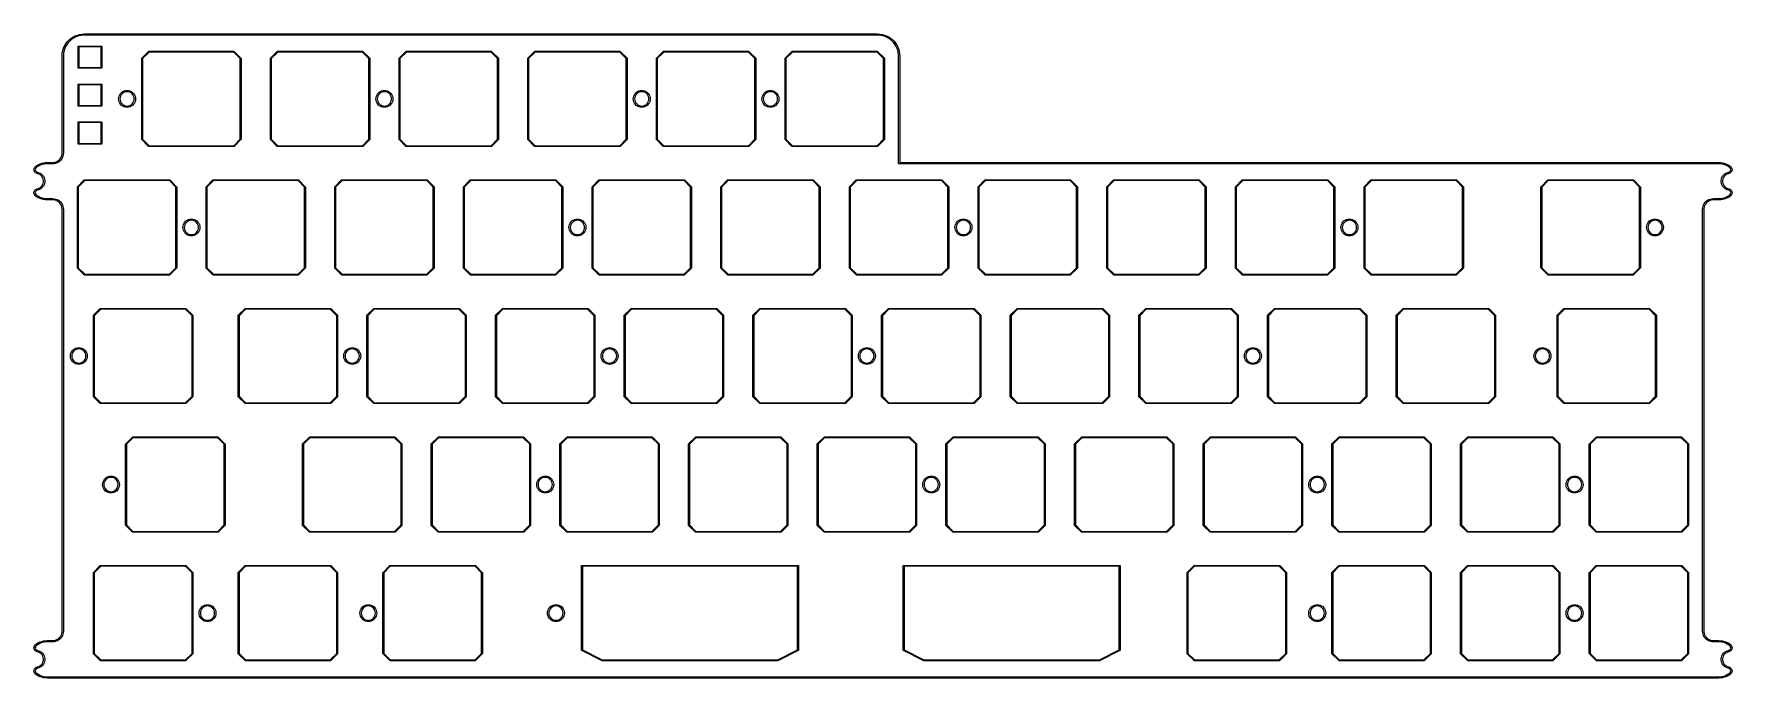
# Model space of a CAD drawing. Extents: x 24 to 276, y -145 to -49.
import ezdxf

# ---------------------------------------------------------------- set-up
doc = ezdxf.new("R2010")
doc.units = 0
doc.layers.add('BLACK', color=7, linetype='CONTINUOUS')

msp = doc.modelspace()

# ---------------------------------------------------------------- linework, layer by layer
at = {"layer": 'BLACK', "linetype": 'CONTINUOUS'}
for p, q in [((29.1005, -50.4625), (29.3162, -50.1961)), ((29.3162, -50.1961), (29.5586, -49.9537)), ((29.5727, -50.2102), (29.357, -50.4497)), ((29.5586, -49.9537), (29.825, -49.738)), ((29.8122, -49.9945), (29.5727, -50.2102)), ((30.0729, -49.805), (29.8122, -49.9945)), ((29.825, -49.738), (30.1125, -49.5513)), ((30.3521, -49.6439), (30.0729, -49.805)), ((30.1125, -49.5513), (30.4179, -49.3956)), ((30.6465, -49.5128), (30.3521, -49.6439)), ((30.4179, -49.3956), (30.738, -49.2728)), ((30.953, -49.4132), (30.6465, -49.5128)), ((30.738, -49.2728), (31.0691, -49.1841)), ((31.2683, -49.3462), (30.953, -49.4132)), ((31.0691, -49.1841), (31.4077, -49.1304)), ((31.5888, -49.3125), (31.2683, -49.3462)), ((31.4077, -49.1304), (31.75, -49.1125)), ((31.75, -49.3125), (31.5888, -49.3125)), ((31.75, -49.1125), (149.225, -49.1125)), ((149.225, -49.3125), (31.75, -49.3125)), ((149.225, -49.1125), (149.225, -49.1125)), ((149.225, -49.1125), (149.567, -49.1305)), ((149.225, -49.1125), (149.225, -49.1125)), ((149.386, -49.3125), (149.225, -49.3125)), ((149.707, -49.3462), (149.386, -49.3125)), ((149.567, -49.1305), (149.906, -49.1841)), ((150.022, -49.4132), (149.707, -49.3462)), ((149.906, -49.1841), (150.237, -49.2728)), ((150.328, -49.5128), (150.022, -49.4132)), ((150.237, -49.2728), (150.557, -49.3957)), ((150.623, -49.6439), (150.328, -49.5128)), ((150.557, -49.3957), (150.862, -49.5513)), ((150.902, -49.8051), (150.623, -49.6439)), ((150.862, -49.5513), (151.15, -49.738)), ((151.163, -49.9945), (150.902, -49.8051)), ((151.15, -49.738), (151.416, -49.9537)), ((151.402, -50.2102), (151.163, -49.9945)), ((151.618, -50.4497), (151.402, -50.2102)), ((151.416, -49.9537), (151.659, -50.1961)), ((151.659, -50.1961), (151.874, -50.4625)), ((28.475, -52.3875), (28.4929, -52.0452)), ((28.475, -66.7625), (28.475, -52.3875)), ((28.4929, -52.0452), (28.5466, -51.7066)), ((28.5466, -51.7066), (28.6353, -51.3755)), ((28.6353, -51.3755), (28.7581, -51.0554)), ((28.7087, -51.9058), (28.675, -52.2263)), ((28.675, -52.2263), (28.675, -52.3875)), ((28.675, -52.3875), (28.675, -66.7625)), ((28.7757, -51.5905), (28.7087, -51.9058)), ((28.7581, -51.0554), (28.9138, -50.75)), ((28.8753, -51.284), (28.7757, -51.5905)), ((29.0064, -50.9896), (28.8753, -51.284)), ((28.9138, -50.75), (29.1005, -50.4625)), ((29.1675, -50.7104), (29.0064, -50.9896)), ((29.357, -50.4497), (29.1675, -50.7104)), ((30.849, -50.9523), (30.8636, -50.9169)), ((30.849, -54.1527), (30.849, -50.9523)), ((30.8636, -50.9169), (30.899, -50.9023)), ((30.899, -50.9023), (34.299, -50.9023)), ((30.949, -51.0023), (30.949, -54.1027)), ((34.249, -51.0023), (30.949, -51.0023)), ((34.249, -54.1027), (34.249, -51.0023)), ((34.299, -50.9023), (34.3344, -50.9169)), ((34.3344, -50.9169), (34.349, -50.9523)), ((34.349, -50.9523), (34.349, -54.1527)), ((40.265, -52.7375), (40.2826, -52.6951)), ((40.265, -64.7375), (40.265, -52.7375)), ((40.2826, -52.6951), (41.2826, -51.6951)), ((40.2826, -52.6951), (40.2826, -52.6951)), ((41.3499, -51.7975), (40.385, -52.7624)), ((40.385, -52.7624), (40.385, -64.7126)), ((41.2826, -51.6951), (41.325, -51.6775)), ((41.325, -51.6775), (53.925, -51.6775)), ((53.9001, -51.7975), (41.3499, -51.7975)), ((54.865, -52.7624), (53.9001, -51.7975)), ((53.925, -51.6775), (53.9674, -51.6951)), ((53.9674, -51.6951), (53.9674, -51.6951)), ((53.9674, -51.6951), (54.9674, -52.6951)), ((54.865, -64.7126), (54.865, -52.7624)), ((54.9674, -52.6951), (54.985, -52.7375)), ((54.985, -52.7375), (54.985, -64.7375)), ((59.315, -52.7375), (59.3326, -52.6951)), ((59.315, -64.7375), (59.315, -52.7375)), ((59.3326, -52.6951), (60.3326, -51.6951)), ((59.3326, -52.6951), (59.3326, -52.6951)), ((60.3999, -51.7975), (59.435, -52.7624)), ((59.435, -52.7624), (59.435, -64.7126)), ((60.3326, -51.6951), (60.375, -51.6775)), ((60.375, -51.6775), (72.975, -51.6775)), ((72.9501, -51.7975), (60.3999, -51.7975)), ((73.915, -52.7624), (72.9501, -51.7975)), ((72.975, -51.6775), (73.0174, -51.6951)), ((73.0174, -51.6951), (73.0174, -51.6951)), ((73.0174, -51.6951), (74.0174, -52.6951)), ((73.915, -64.7126), (73.915, -52.7624)), ((74.0174, -52.6951), (74.035, -52.7375)), ((74.035, -52.7375), (74.035, -64.7375)), ((78.365, -52.7375), (78.3826, -52.6951)), ((78.365, -64.7375), (78.365, -52.7375)), ((78.3826, -52.6951), (79.3826, -51.6951)), ((78.3826, -52.6951), (78.3826, -52.6951)), ((79.4499, -51.7975), (78.485, -52.7624)), ((78.485, -52.7624), (78.485, -64.7126)), ((79.3826, -51.6951), (79.425, -51.6775)), ((79.425, -51.6775), (92.025, -51.6775)), ((92.0001, -51.7975), (79.4499, -51.7975)), ((92.965, -52.7624), (92.0001, -51.7975)), ((92.025, -51.6775), (92.0674, -51.6951)), ((92.0674, -51.6951), (92.0674, -51.6951)), ((92.0674, -51.6951), (93.0674, -52.6951)), ((92.965, -64.7126), (92.965, -52.7624)), ((93.0674, -52.6951), (93.085, -52.7375)), ((93.085, -52.7375), (93.085, -64.7375)), ((97.415, -52.7375), (97.4326, -52.6951)), ((97.415, -64.7375), (97.415, -52.7375)), ((97.4326, -52.6951), (98.4326, -51.6951)), ((97.4326, -52.6951), (97.4326, -52.6951)), ((98.4999, -51.7975), (97.535, -52.7624)), ((97.535, -52.7624), (97.535, -64.7126)), ((98.4326, -51.6951), (98.475, -51.6775)), ((98.475, -51.6775), (111.075, -51.6775)), ((111.05, -51.7975), (98.4999, -51.7975)), ((112.015, -52.7624), (111.05, -51.7975)), ((111.075, -51.6775), (111.117, -51.6951)), ((111.117, -51.6951), (111.117, -51.6951)), ((111.117, -51.6951), (112.117, -52.6951)), ((112.015, -64.7126), (112.015, -52.7624)), ((112.117, -52.6951), (112.135, -52.7375)), ((112.135, -52.7375), (112.135, -64.7375)), ((116.465, -52.7375), (116.483, -52.6951)), ((116.465, -64.7375), (116.465, -52.7375)), ((116.483, -52.6951), (117.483, -51.6951)), ((116.483, -52.6951), (116.483, -52.6951)), ((117.55, -51.7975), (116.585, -52.7624)), ((116.585, -52.7624), (116.585, -64.7126)), ((117.483, -51.6951), (117.525, -51.6775)), ((117.525, -51.6775), (130.125, -51.6775)), ((130.1, -51.7975), (117.55, -51.7975)), ((131.065, -52.7624), (130.1, -51.7975)), ((130.125, -51.6775), (130.167, -51.6951)), ((130.167, -51.6951), (130.167, -51.6951)), ((130.167, -51.6951), (131.167, -52.6951)), ((131.065, -64.7126), (131.065, -52.7624)), ((131.167, -52.6951), (131.185, -52.7375)), ((131.185, -52.7375), (131.185, -64.7375)), ((135.515, -52.7375), (135.533, -52.6951)), ((135.515, -64.7375), (135.515, -52.7375)), ((135.533, -52.6951), (136.533, -51.6951)), ((135.533, -52.6951), (135.533, -52.6951)), ((136.6, -51.7975), (135.635, -52.7624)), ((135.635, -52.7624), (135.635, -64.7126)), ((136.533, -51.6951), (136.575, -51.6775)), ((136.575, -51.6775), (149.175, -51.6775)), ((149.15, -51.7975), (136.6, -51.7975)), ((150.115, -52.7624), (149.15, -51.7975)), ((149.175, -51.6775), (149.217, -51.6951)), ((149.217, -51.6951), (149.217, -51.6951)), ((149.217, -51.6951), (150.217, -52.6951)), ((150.115, -64.7126), (150.115, -52.7624)), ((150.217, -52.6951), (150.235, -52.7375)), ((150.235, -52.7375), (150.235, -64.7375)), ((151.807, -50.7105), (151.618, -50.4497)), ((151.969, -50.9896), (151.807, -50.7105)), ((151.874, -50.4625), (152.061, -50.75)), ((152.1, -51.284), (151.969, -50.9896)), ((152.061, -50.75), (152.217, -51.0555)), ((152.199, -51.5906), (152.1, -51.284)), ((152.266, -51.9058), (152.199, -51.5906)), ((152.217, -51.0555), (152.34, -51.3755)), ((152.3, -52.2263), (152.266, -51.9058)), ((152.3, -52.3875), (152.3, -52.2263)), ((152.3, -68.2625), (152.3, -52.3875)), ((152.3, -52.3875), (152.3, -52.3875)), ((152.34, -51.3755), (152.428, -51.7066)), ((152.428, -51.7066), (152.482, -52.0452)), ((152.482, -52.0452), (152.5, -52.3875)), ((152.5, -52.3875), (152.5, -52.3875)), ((152.5, -52.3875), (152.5, -52.3875)), ((152.5, -52.3875), (152.5, -68.1625)), ((30.8636, -54.1881), (30.849, -54.1527)), ((30.899, -54.2027), (30.8636, -54.1881)), ((34.299, -54.2027), (30.899, -54.2027)), ((30.949, -54.1027), (34.249, -54.1027)), ((34.3344, -54.1881), (34.299, -54.2027)), ((34.349, -54.1527), (34.3344, -54.1881)), ((30.849, -56.5848), (30.8636, -56.5494)), ((30.849, -59.7852), (30.849, -56.5848)), ((30.8636, -56.5494), (30.899, -56.5348)), ((30.899, -56.5348), (34.299, -56.5348)), ((30.949, -56.6348), (30.949, -59.7352)), ((34.249, -56.6348), (30.949, -56.6348)), ((34.249, -59.7352), (34.249, -56.6348)), ((34.299, -56.5348), (34.3344, -56.5494)), ((34.3344, -56.5494), (34.349, -56.5848)), ((34.349, -56.5848), (34.349, -59.7852)), ((37.1424, -57.934), (37.2965, -57.7799)), ((37.2965, -57.7799), (37.475, -57.655)), ((37.475, -57.655), (37.6725, -57.5629)), ((37.6962, -57.7627), (37.5138, -57.8602)), ((37.6725, -57.5629), (37.8829, -57.5065)), ((37.8942, -57.7027), (37.6962, -57.7627)), ((37.8829, -57.5065), (38.1, -57.4875)), ((38.1, -57.6824), (37.8942, -57.7027)), ((38.1, -57.4875), (38.3171, -57.5065)), ((38.3058, -57.7027), (38.1, -57.6824)), ((38.5038, -57.7627), (38.3058, -57.7027)), ((38.3171, -57.5065), (38.5275, -57.5629)), ((38.6862, -57.8602), (38.5038, -57.7627)), ((38.5275, -57.5629), (38.725, -57.655)), ((38.725, -57.655), (38.9035, -57.7799)), ((38.9035, -57.7799), (39.0576, -57.934)), ((75.2424, -57.934), (75.3965, -57.7799)), ((75.3965, -57.7799), (75.575, -57.655)), ((75.575, -57.655), (75.7725, -57.5629)), ((75.7962, -57.7627), (75.6138, -57.8602)), ((75.7725, -57.5629), (75.9829, -57.5065)), ((75.9942, -57.7027), (75.7962, -57.7627)), ((75.9829, -57.5065), (76.2, -57.4875)), ((76.2, -57.6824), (75.9942, -57.7027)), ((76.2, -57.4875), (76.4171, -57.5065)), ((76.4058, -57.7027), (76.2, -57.6824)), ((76.6038, -57.7627), (76.4058, -57.7027)), ((76.4171, -57.5065), (76.6275, -57.5629)), ((76.7862, -57.8602), (76.6038, -57.7627)), ((76.6275, -57.5629), (76.825, -57.655)), ((76.825, -57.655), (77.0035, -57.7799)), ((77.0035, -57.7799), (77.1576, -57.934)), ((113.342, -57.934), (113.497, -57.7799)), ((113.497, -57.7799), (113.675, -57.655)), ((113.675, -57.655), (113.872, -57.5629)), ((113.896, -57.7627), (113.714, -57.8602)), ((113.872, -57.5629), (114.083, -57.5065)), ((114.094, -57.7027), (113.896, -57.7627)), ((114.083, -57.5065), (114.3, -57.4875)), ((114.3, -57.6824), (114.094, -57.7027)), ((114.3, -57.4875), (114.517, -57.5065)), ((114.506, -57.7027), (114.3, -57.6824)), ((114.704, -57.7627), (114.506, -57.7027)), ((114.517, -57.5065), (114.728, -57.5629)), ((114.886, -57.8602), (114.704, -57.7627)), ((114.728, -57.5629), (114.925, -57.655)), ((114.925, -57.655), (115.103, -57.7799)), ((115.103, -57.7799), (115.258, -57.934)), ((132.392, -57.934), (132.547, -57.7799)), ((132.547, -57.7799), (132.725, -57.655)), ((132.725, -57.655), (132.922, -57.5629)), ((132.946, -57.7627), (132.764, -57.8602)), ((132.922, -57.5629), (133.133, -57.5065)), ((133.144, -57.7027), (132.946, -57.7627)), ((133.133, -57.5065), (133.35, -57.4875)), ((133.35, -57.6824), (133.144, -57.7027)), ((133.35, -57.4875), (133.567, -57.5065)), ((133.556, -57.7027), (133.35, -57.6824)), ((133.754, -57.7627), (133.556, -57.7027)), ((133.567, -57.5065), (133.778, -57.5629)), ((133.936, -57.8602), (133.754, -57.7627)), ((133.778, -57.5629), (133.975, -57.655)), ((133.975, -57.655), (134.153, -57.7799)), ((134.153, -57.7799), (134.308, -57.934)), ((30.8636, -59.8206), (30.849, -59.7852)), ((30.899, -59.8352), (30.8636, -59.8206)), ((34.299, -59.8352), (30.899, -59.8352)), ((30.949, -59.7352), (34.249, -59.7352)), ((34.3344, -59.8206), (34.299, -59.8352)), ((34.349, -59.7852), (34.3344, -59.8206)), ((36.85, -58.7375), (36.869, -58.5204)), ((36.869, -58.9546), (36.85, -58.7375)), ((36.869, -58.5204), (36.9254, -58.31)), ((36.9254, -59.165), (36.869, -58.9546)), ((36.9254, -58.31), (37.0175, -58.1125)), ((37.0175, -59.3625), (36.9254, -59.165)), ((37.0175, -58.1125), (37.1424, -57.934)), ((37.1424, -59.541), (37.0175, -59.3625)), ((37.0652, -58.5317), (37.0449, -58.7375)), ((37.0449, -58.7375), (37.0652, -58.9433)), ((37.1252, -58.3337), (37.0652, -58.5317)), ((37.0652, -58.9433), (37.1252, -59.1413)), ((37.2227, -58.1513), (37.1252, -58.3337)), ((37.1252, -59.1413), (37.2227, -59.3237)), ((37.2965, -59.6951), (37.1424, -59.541)), ((37.3539, -57.9914), (37.2227, -58.1513)), ((37.2227, -59.3237), (37.3539, -59.4836)), ((37.475, -59.82), (37.2965, -59.6951)), ((37.5138, -57.8602), (37.3539, -57.9914)), ((37.3539, -59.4836), (37.5138, -59.6148)), ((37.6725, -59.9121), (37.475, -59.82)), ((37.5138, -59.6148), (37.6962, -59.7123)), ((37.8829, -59.9685), (37.6725, -59.9121)), ((37.6962, -59.7123), (37.8942, -59.7723)), ((38.1, -59.9875), (37.8829, -59.9685)), ((37.8942, -59.7723), (38.1, -59.7926)), ((38.1, -59.7926), (38.3058, -59.7723)), ((38.3171, -59.9685), (38.1, -59.9875)), ((38.3058, -59.7723), (38.5038, -59.7123)), ((38.5275, -59.9121), (38.3171, -59.9685)), ((38.5038, -59.7123), (38.6862, -59.6148)), ((38.725, -59.82), (38.5275, -59.9121)), ((38.8461, -57.9914), (38.6862, -57.8602)), ((38.6862, -59.6148), (38.8461, -59.4836)), ((38.9035, -59.6951), (38.725, -59.82)), ((38.9773, -58.1513), (38.8461, -57.9914)), ((38.8461, -59.4836), (38.9773, -59.3237)), ((39.0576, -59.541), (38.9035, -59.6951)), ((39.0748, -58.3337), (38.9773, -58.1513)), ((38.9773, -59.3237), (39.0748, -59.1413)), ((39.0576, -57.934), (39.1825, -58.1125)), ((39.1825, -59.3625), (39.0576, -59.541)), ((39.1348, -58.5317), (39.0748, -58.3337)), ((39.0748, -59.1413), (39.1348, -58.9433)), ((39.1551, -58.7375), (39.1348, -58.5317)), ((39.1348, -58.9433), (39.1551, -58.7375)), ((39.1825, -58.1125), (39.2746, -58.31)), ((39.2746, -59.165), (39.1825, -59.3625)), ((39.2746, -58.31), (39.331, -58.5204)), ((39.331, -58.9546), (39.2746, -59.165)), ((39.331, -58.5204), (39.35, -58.7375)), ((39.35, -58.7375), (39.331, -58.9546)), ((74.95, -58.7375), (74.969, -58.5204)), ((74.969, -58.9546), (74.95, -58.7375)), ((74.969, -58.5204), (75.0254, -58.31)), ((75.0254, -59.165), (74.969, -58.9546)), ((75.0254, -58.31), (75.1175, -58.1125)), ((75.1175, -59.3625), (75.0254, -59.165)), ((75.1175, -58.1125), (75.2424, -57.934)), ((75.2424, -59.541), (75.1175, -59.3625)), ((75.1652, -58.5317), (75.1449, -58.7375)), ((75.1449, -58.7375), (75.1652, -58.9433)), ((75.2252, -58.3337), (75.1652, -58.5317)), ((75.1652, -58.9433), (75.2252, -59.1413)), ((75.3227, -58.1513), (75.2252, -58.3337)), ((75.2252, -59.1413), (75.3227, -59.3237)), ((75.3965, -59.6951), (75.2424, -59.541)), ((75.4539, -57.9914), (75.3227, -58.1513)), ((75.3227, -59.3237), (75.4539, -59.4836)), ((75.575, -59.82), (75.3965, -59.6951)), ((75.6138, -57.8602), (75.4539, -57.9914)), ((75.4539, -59.4836), (75.6138, -59.6148)), ((75.7725, -59.9121), (75.575, -59.82)), ((75.6138, -59.6148), (75.7962, -59.7123)), ((75.9829, -59.9685), (75.7725, -59.9121)), ((75.7962, -59.7123), (75.9942, -59.7723)), ((76.2, -59.9875), (75.9829, -59.9685)), ((75.9942, -59.7723), (76.2, -59.7926)), ((76.2, -59.7926), (76.4058, -59.7723)), ((76.4171, -59.9685), (76.2, -59.9875)), ((76.4058, -59.7723), (76.6038, -59.7123)), ((76.6275, -59.9121), (76.4171, -59.9685)), ((76.6038, -59.7123), (76.7862, -59.6148)), ((76.825, -59.82), (76.6275, -59.9121)), ((76.9461, -57.9914), (76.7862, -57.8602)), ((76.7862, -59.6148), (76.9461, -59.4836)), ((77.0035, -59.6951), (76.825, -59.82)), ((77.0773, -58.1513), (76.9461, -57.9914)), ((76.9461, -59.4836), (77.0773, -59.3237)), ((77.1576, -59.541), (77.0035, -59.6951)), ((77.1748, -58.3337), (77.0773, -58.1513)), ((77.0773, -59.3237), (77.1748, -59.1413)), ((77.1576, -57.934), (77.2825, -58.1125)), ((77.2825, -59.3625), (77.1576, -59.541)), ((77.2348, -58.5317), (77.1748, -58.3337)), ((77.1748, -59.1413), (77.2348, -58.9433)), ((77.2551, -58.7375), (77.2348, -58.5317)), ((77.2348, -58.9433), (77.2551, -58.7375)), ((77.2825, -58.1125), (77.3746, -58.31)), ((77.3746, -59.165), (77.2825, -59.3625)), ((77.3746, -58.31), (77.431, -58.5204)), ((77.431, -58.9546), (77.3746, -59.165)), ((77.431, -58.5204), (77.45, -58.7375)), ((77.45, -58.7375), (77.431, -58.9546)), ((113.05, -58.7375), (113.069, -58.5204)), ((113.069, -58.9546), (113.05, -58.7375)), ((113.069, -58.5204), (113.125, -58.31)), ((113.125, -59.165), (113.069, -58.9546)), ((113.125, -58.31), (113.217, -58.1125)), ((113.217, -59.3625), (113.125, -59.165)), ((113.217, -58.1125), (113.342, -57.934)), ((113.342, -59.541), (113.217, -59.3625)), ((113.265, -58.5317), (113.245, -58.7375)), ((113.245, -58.7375), (113.265, -58.9433)), ((113.325, -58.3337), (113.265, -58.5317)), ((113.265, -58.9433), (113.325, -59.1413)), ((113.423, -58.1513), (113.325, -58.3337)), ((113.325, -59.1413), (113.423, -59.3237)), ((113.497, -59.6951), (113.342, -59.541)), ((113.554, -57.9914), (113.423, -58.1513)), ((113.423, -59.3237), (113.554, -59.4836)), ((113.675, -59.82), (113.497, -59.6951)), ((113.714, -57.8602), (113.554, -57.9914)), ((113.554, -59.4836), (113.714, -59.6148)), ((113.872, -59.9121), (113.675, -59.82)), ((113.714, -59.6148), (113.896, -59.7123)), ((114.083, -59.9685), (113.872, -59.9121)), ((113.896, -59.7123), (114.094, -59.7723)), ((114.3, -59.9875), (114.083, -59.9685)), ((114.094, -59.7723), (114.3, -59.7926)), ((114.3, -59.7926), (114.506, -59.7723)), ((114.517, -59.9685), (114.3, -59.9875)), ((114.506, -59.7723), (114.704, -59.7123)), ((114.728, -59.9121), (114.517, -59.9685)), ((114.704, -59.7123), (114.886, -59.6148)), ((114.925, -59.82), (114.728, -59.9121)), ((115.046, -57.9914), (114.886, -57.8602)), ((114.886, -59.6148), (115.046, -59.4836)), ((115.103, -59.6951), (114.925, -59.82)), ((115.177, -58.1513), (115.046, -57.9914)), ((115.046, -59.4836), (115.177, -59.3237)), ((115.258, -59.541), (115.103, -59.6951)), ((115.275, -58.3337), (115.177, -58.1513)), ((115.177, -59.3237), (115.275, -59.1413)), ((115.258, -57.934), (115.383, -58.1125)), ((115.383, -59.3625), (115.258, -59.541)), ((115.335, -58.5317), (115.275, -58.3337)), ((115.275, -59.1413), (115.335, -58.9433)), ((115.355, -58.7375), (115.335, -58.5317)), ((115.335, -58.9433), (115.355, -58.7375)), ((115.383, -58.1125), (115.475, -58.31)), ((115.475, -59.165), (115.383, -59.3625)), ((115.475, -58.31), (115.531, -58.5204)), ((115.531, -58.9546), (115.475, -59.165)), ((115.531, -58.5204), (115.55, -58.7375)), ((115.55, -58.7375), (115.531, -58.9546)), ((132.1, -58.7375), (132.119, -58.5204)), ((132.119, -58.9546), (132.1, -58.7375)), ((132.119, -58.5204), (132.175, -58.31)), ((132.175, -59.165), (132.119, -58.9546)), ((132.175, -58.31), (132.267, -58.1125)), ((132.267, -59.3625), (132.175, -59.165)), ((132.267, -58.1125), (132.392, -57.934)), ((132.392, -59.541), (132.267, -59.3625)), ((132.315, -58.5317), (132.295, -58.7375)), ((132.295, -58.7375), (132.315, -58.9433)), ((132.375, -58.3337), (132.315, -58.5317)), ((132.315, -58.9433), (132.375, -59.1413)), ((132.473, -58.1513), (132.375, -58.3337)), ((132.375, -59.1413), (132.473, -59.3237)), ((132.547, -59.6951), (132.392, -59.541)), ((132.604, -57.9914), (132.473, -58.1513)), ((132.473, -59.3237), (132.604, -59.4836)), ((132.725, -59.82), (132.547, -59.6951)), ((132.764, -57.8602), (132.604, -57.9914)), ((132.604, -59.4836), (132.764, -59.6148)), ((132.922, -59.9121), (132.725, -59.82)), ((132.764, -59.6148), (132.946, -59.7123)), ((133.133, -59.9685), (132.922, -59.9121)), ((132.946, -59.7123), (133.144, -59.7723)), ((133.35, -59.9875), (133.133, -59.9685)), ((133.144, -59.7723), (133.35, -59.7926)), ((133.35, -59.7926), (133.556, -59.7723)), ((133.567, -59.9685), (133.35, -59.9875)), ((133.556, -59.7723), (133.754, -59.7123)), ((133.778, -59.9121), (133.567, -59.9685)), ((133.754, -59.7123), (133.936, -59.6148)), ((133.975, -59.82), (133.778, -59.9121)), ((134.096, -57.9914), (133.936, -57.8602)), ((133.936, -59.6148), (134.096, -59.4836)), ((134.153, -59.6951), (133.975, -59.82)), ((134.227, -58.1513), (134.096, -57.9914)), ((134.096, -59.4836), (134.227, -59.3237)), ((134.308, -59.541), (134.153, -59.6951)), ((134.325, -58.3337), (134.227, -58.1513)), ((134.227, -59.3237), (134.325, -59.1413)), ((134.308, -57.934), (134.433, -58.1125)), ((134.433, -59.3625), (134.308, -59.541)), ((134.385, -58.5317), (134.325, -58.3337)), ((134.325, -59.1413), (134.385, -58.9433)), ((134.405, -58.7375), (134.385, -58.5317)), ((134.385, -58.9433), (134.405, -58.7375)), ((134.433, -58.1125), (134.525, -58.31)), ((134.525, -59.165), (134.433, -59.3625)), ((134.525, -58.31), (134.581, -58.5204)), ((134.581, -58.9546), (134.525, -59.165)), ((134.581, -58.5204), (134.6, -58.7375)), ((134.6, -58.7375), (134.581, -58.9546)), ((30.85, -62.2046), (30.8646, -62.1692)), ((30.85, -65.405), (30.85, -62.2046)), ((30.8646, -62.1692), (30.9, -62.1546)), ((30.9, -62.1546), (34.3, -62.1546)), ((30.95, -62.2546), (30.95, -65.355)), ((34.25, -62.2546), (30.95, -62.2546)), ((34.25, -65.355), (34.25, -62.2546)), ((34.3, -62.1546), (34.3354, -62.1692)), ((34.3354, -62.1692), (34.35, -62.2046)), ((34.35, -62.2046), (34.35, -65.405)), ((30.95, -65.355), (34.25, -65.355)), ((40.2826, -64.7799), (40.265, -64.7375)), ((41.2826, -65.7799), (40.2826, -64.7799)), ((40.385, -64.7126), (41.3499, -65.6775)), ((53.9001, -65.6775), (54.865, -64.7126)), ((54.9674, -64.7799), (53.9674, -65.7799)), ((54.985, -64.7375), (54.9674, -64.7799)), ((59.3326, -64.7799), (59.315, -64.7375)), ((60.3326, -65.7799), (59.3326, -64.7799)), ((59.435, -64.7126), (60.3999, -65.6775)), ((72.9501, -65.6775), (73.915, -64.7126)), ((74.0174, -64.7799), (73.0174, -65.7799)), ((74.035, -64.7375), (74.0174, -64.7799)), ((78.3826, -64.7799), (78.365, -64.7375)), ((79.3826, -65.7799), (78.3826, -64.7799)), ((78.3826, -64.7799), (78.3826, -64.7799)), ((78.485, -64.7126), (79.4499, -65.6775)), ((92.0001, -65.6775), (92.965, -64.7126)), ((93.0674, -64.7799), (92.0674, -65.7799)), ((93.085, -64.7375), (93.0674, -64.7799)), ((97.4326, -64.7799), (97.415, -64.7375)), ((98.4326, -65.7799), (97.4326, -64.7799)), ((97.4326, -64.7799), (97.4326, -64.7799)), ((97.535, -64.7126), (98.4999, -65.6775)), ((111.05, -65.6775), (112.015, -64.7126)), ((112.117, -64.7799), (111.117, -65.7799)), ((112.135, -64.7375), (112.117, -64.7799)), ((116.483, -64.7799), (116.465, -64.7375)), ((117.483, -65.7799), (116.483, -64.7799)), ((116.483, -64.7799), (116.483, -64.7799)), ((116.585, -64.7126), (117.55, -65.6775)), ((130.1, -65.6775), (131.065, -64.7126)), ((131.167, -64.7799), (130.167, -65.7799)), ((131.185, -64.7375), (131.167, -64.7799)), ((135.533, -64.7799), (135.515, -64.7375)), ((136.533, -65.7799), (135.533, -64.7799)), ((135.533, -64.7799), (135.533, -64.7799)), ((135.635, -64.7126), (136.6, -65.6775)), ((149.15, -65.6775), (150.115, -64.7126)), ((150.217, -64.7799), (149.217, -65.7799)), ((150.235, -64.7375), (150.217, -64.7799)), ((27.8088, -67.9599), (27.987, -67.8304)), ((27.987, -67.8304), (28.1429, -67.6745)), ((28.2842, -67.8103), (28.1228, -67.9717)), ((28.1429, -67.6745), (28.2724, -67.4963)), ((28.2724, -67.4963), (28.3724, -67.2999)), ((28.421, -67.6275), (28.2842, -67.8103)), ((28.3724, -67.2999), (28.4405, -67.0903)), ((28.5304, -67.4272), (28.421, -67.6275)), ((28.4405, -67.0903), (28.475, -66.8727)), ((28.475, -66.8727), (28.475, -66.7625)), ((28.6102, -67.2133), (28.5304, -67.4272)), ((28.6587, -66.9902), (28.6102, -67.2133)), ((28.675, -66.7625), (28.6587, -66.9902)), ((30.8646, -65.4404), (30.85, -65.405)), ((30.9, -65.455), (30.8646, -65.4404)), ((34.3, -65.455), (30.9, -65.455)), ((34.3354, -65.4404), (34.3, -65.455)), ((34.35, -65.405), (34.3354, -65.4404)), ((41.325, -65.7975), (41.2826, -65.7799)), ((53.925, -65.7975), (41.325, -65.7975)), ((41.3499, -65.6775), (53.9001, -65.6775)), ((53.9674, -65.7799), (53.925, -65.7975)), ((60.375, -65.7975), (60.3326, -65.7799)), ((72.975, -65.7975), (60.375, -65.7975)), ((60.3999, -65.6775), (72.9501, -65.6775)), ((73.0174, -65.7799), (72.975, -65.7975)), ((79.425, -65.7975), (79.3826, -65.7799)), ((92.025, -65.7975), (79.425, -65.7975)), ((79.4499, -65.6775), (92.0001, -65.6775)), ((92.0674, -65.7799), (92.025, -65.7975)), ((98.475, -65.7975), (98.4326, -65.7799)), ((111.075, -65.7975), (98.475, -65.7975)), ((98.4999, -65.6775), (111.05, -65.6775)), ((111.117, -65.7799), (111.075, -65.7975)), ((117.525, -65.7975), (117.483, -65.7799)), ((130.125, -65.7975), (117.525, -65.7975)), ((117.55, -65.6775), (130.1, -65.6775)), ((130.167, -65.7799), (130.125, -65.7975)), ((136.575, -65.7975), (136.533, -65.7799)), ((149.175, -65.7975), (136.575, -65.7975)), ((136.6, -65.6775), (149.15, -65.6775)), ((149.217, -65.7799), (149.175, -65.7975)), ((24.3146, -69.2234), (24.3296, -69.0874)), ((24.3308, -69.3593), (24.3146, -69.2234)), ((24.3296, -69.0874), (24.3751, -68.9584)), ((24.3774, -69.4879), (24.3308, -69.3593)), ((24.3751, -68.9584), (24.4485, -68.843)), ((24.4518, -69.6027), (24.3774, -69.4879)), ((24.4485, -68.843), (24.5458, -68.7477)), ((24.5504, -69.6976), (24.4518, -69.6027)), ((24.5182, -69.1423), (24.5122, -69.2571)), ((24.5122, -69.2571), (24.5387, -69.3691)), ((24.5564, -69.0338), (24.5182, -69.1423)), ((24.5387, -69.3691), (24.5957, -69.469)), ((24.5458, -68.7477), (24.5462, -68.7472)), ((24.5462, -68.7472), (24.7603, -68.5963)), ((24.6678, -69.7677), (24.5504, -69.6976)), ((24.6236, -68.9404), (24.5564, -69.0338)), ((24.5957, -69.469), (24.6786, -69.5488)), ((24.669, -68.9051), (24.6236, -68.9404)), ((24.7981, -69.8094), (24.6678, -69.7677)), ((24.781, -68.8178), (24.669, -68.905)), ((24.669, -68.905), (24.669, -68.9051)), ((24.6786, -69.5488), (24.7805, -69.602)), ((24.7603, -68.5963), (24.9877, -68.4662)), ((24.7805, -69.602), (24.837, -69.6132)), ((25.023, -68.6692), (24.781, -68.8178)), ((24.8953, -69.8287), (24.7981, -69.8094)), ((24.7981, -69.8094), (24.7981, -69.8094)), ((24.7981, -69.8094), (24.7981, -69.8094)), ((24.837, -69.6132), (24.837, -69.6132)), ((24.837, -69.6132), (24.837, -69.6132)), ((24.837, -69.6132), (25.0469, -69.6727)), ((25.0803, -69.8998), (24.8953, -69.8287)), ((24.9877, -68.4662), (25.2264, -68.3582)), ((25.2799, -68.548), (25.023, -68.6692)), ((25.0469, -69.6727), (25.2445, -69.7652)), ((25.2504, -70.0016), (25.0803, -69.8998)), ((25.2264, -68.3582), (25.4742, -68.2731)), ((25.2445, -69.7652), (25.4247, -69.8884)), ((25.4006, -70.131), (25.2504, -70.0016)), ((25.5485, -68.4558), (25.2799, -68.548)), ((25.5264, -70.2841), (25.4006, -70.131)), ((25.4247, -69.8884), (25.5826, -70.039)), ((25.4742, -68.2731), (25.7289, -68.2119)), ((25.6242, -70.4565), (25.5264, -70.2841)), ((25.8257, -68.3937), (25.5485, -68.4558)), ((25.5826, -70.039), (25.7142, -70.2131)), ((25.7142, -70.2131), (25.816, -70.4061)), ((25.7289, -68.2119), (25.9883, -68.1749)), ((26.108, -68.3625), (25.8257, -68.3937)), ((25.9883, -68.1749), (26.25, -68.1625)), ((26.25, -68.3625), (26.108, -68.3625)), ((26.25, -68.1625), (27.075, -68.1625)), ((27.075, -68.3625), (26.25, -68.3625)), ((27.075, -68.1625), (27.1852, -68.1625)), ((27.3027, -68.3462), (27.075, -68.3625)), ((27.1852, -68.1625), (27.4028, -68.128)), ((27.5258, -68.2977), (27.3027, -68.3462)), ((27.4028, -68.128), (27.6124, -68.0599)), ((27.7397, -68.2179), (27.5258, -68.2977)), ((27.6124, -68.0599), (27.8088, -67.9599)), ((27.94, -68.1085), (27.7397, -68.2179)), ((28.1228, -67.9717), (27.94, -68.1085)), ((152.305, -68.2776), (152.3, -68.2625)), ((152.305, -68.2934), (152.305, -68.2776)), ((152.314, -68.3062), (152.305, -68.2934)), ((152.319, -68.3213), (152.314, -68.3062)), ((152.332, -68.3306), (152.319, -68.3213)), ((152.341, -68.3434), (152.332, -68.3306)), ((152.356, -68.3483), (152.341, -68.3434)), ((152.369, -68.3576), (152.356, -68.3483)), ((152.385, -68.3576), (152.369, -68.3576)), ((152.4, -68.3625), (152.385, -68.3576)), ((273.787, -68.3625), (152.4, -68.3625)), ((152.5, -68.1625), (273.787, -68.1625)), ((273.787, -68.1625), (274.049, -68.1749)), ((273.93, -68.3625), (273.787, -68.3625)), ((274.212, -68.3937), (273.93, -68.3625)), ((274.049, -68.1749), (274.309, -68.2119)), ((274.489, -68.4558), (274.212, -68.3937)), ((274.221, -70.4061), (274.323, -70.2131)), ((274.309, -68.2119), (274.563, -68.2731)), ((274.323, -70.2131), (274.455, -70.039)), ((274.511, -70.2841), (274.413, -70.4565)), ((274.455, -70.039), (274.613, -69.8884)), ((274.758, -68.548), (274.489, -68.4558)), ((274.637, -70.131), (274.511, -70.2841)), ((274.563, -68.2731), (274.811, -68.3582)), ((274.613, -69.8884), (274.793, -69.7652)), ((274.787, -70.0016), (274.637, -70.131)), ((275.014, -68.6692), (274.758, -68.548)), ((274.957, -69.8998), (274.787, -70.0016)), ((274.793, -69.7652), (274.991, -69.6727)), ((274.811, -68.3582), (275.05, -68.4662)), ((275.142, -69.8287), (274.957, -69.8998)), ((274.991, -69.6727), (275.201, -69.6132)), ((275.256, -68.8178), (275.014, -68.6692)), ((275.05, -68.4662), (275.277, -68.5963)), ((275.239, -69.8094), (275.142, -69.8287)), ((275.201, -69.6132), (275.257, -69.602)), ((275.201, -69.6132), (275.201, -69.6132)), ((275.201, -69.6132), (275.201, -69.6132)), ((275.201, -69.6132), (275.201, -69.6132)), ((275.201, -69.6132), (275.201, -69.6132)), ((275.201, -69.6132), (275.201, -69.6132)), ((275.37, -69.7677), (275.239, -69.8094)), ((275.239, -69.8094), (275.239, -69.8094)), ((275.369, -68.905), (275.256, -68.8178)), ((275.257, -69.602), (275.359, -69.5488)), ((275.277, -68.5963), (275.491, -68.7472)), ((275.359, -69.5488), (275.442, -69.469)), ((275.414, -68.9404), (275.369, -68.905)), ((275.369, -68.905), (275.369, -68.905)), ((275.369, -68.905), (275.369, -68.905)), ((275.487, -69.6976), (275.37, -69.7677)), ((275.481, -69.0337), (275.414, -68.9404)), ((275.442, -69.469), (275.499, -69.3691)), ((275.519, -69.1423), (275.481, -69.0337)), ((275.586, -69.6027), (275.487, -69.6976)), ((275.491, -68.7472), (275.491, -68.7472)), ((275.491, -68.7472), (275.589, -68.8429)), ((275.499, -69.3691), (275.525, -69.2571)), ((275.525, -69.2571), (275.519, -69.1423)), ((275.66, -69.4879), (275.586, -69.6027)), ((275.589, -68.8429), (275.663, -68.9583)), ((275.707, -69.3593), (275.66, -69.4879)), ((275.663, -68.9583), (275.708, -69.0874)), ((275.723, -69.2234), (275.707, -69.3593)), ((275.708, -69.0874), (275.723, -69.2234)), ((24.3146, -72.6516), (24.3308, -72.5157)), ((24.3296, -72.7876), (24.3146, -72.6516)), ((24.375, -72.9166), (24.3296, -72.7876)), ((24.3308, -72.5157), (24.3773, -72.3871)), ((24.3773, -72.3871), (24.4518, -72.2723)), ((24.4518, -72.2723), (24.5503, -72.1774)), ((24.5386, -72.5059), (24.5121, -72.6179)), ((24.5121, -72.6179), (24.5181, -72.7328)), ((24.5181, -72.7328), (24.5563, -72.8413)), ((24.5957, -72.406), (24.5386, -72.5059)), ((24.5503, -72.1774), (24.6678, -72.1073)), ((24.5563, -72.8413), (24.6236, -72.9346)), ((24.6785, -72.3262), (24.5957, -72.406)), ((24.6678, -72.1073), (24.7981, -72.0656)), ((24.7805, -72.273), (24.6785, -72.3262)), ((24.8369, -72.2618), (24.7805, -72.273)), ((24.7981, -72.0656), (24.8953, -72.0463)), ((24.7981, -72.0656), (24.7981, -72.0656)), ((25.0469, -72.2023), (24.8369, -72.2618)), ((24.8369, -72.2618), (24.8369, -72.2618)), ((24.8369, -72.2618), (24.8369, -72.2618)), ((24.8953, -72.0463), (25.0803, -71.9752)), ((25.2445, -72.1098), (25.0469, -72.2023)), ((25.0803, -71.9752), (25.2504, -71.8734)), ((25.4247, -71.9866), (25.2445, -72.1098)), ((25.2504, -71.8734), (25.4006, -71.744)), ((25.4006, -71.744), (25.5264, -71.5909)), ((25.5826, -71.836), (25.4247, -71.9866)), ((25.5264, -71.5909), (25.6242, -71.4185)), ((25.7142, -71.6619), (25.5826, -71.836)), ((25.691, -70.6431), (25.6242, -70.4565)), ((25.6242, -71.4185), (25.691, -71.2319)), ((25.7249, -70.8384), (25.691, -70.6431)), ((25.691, -71.2319), (25.7249, -71.0366)), ((25.816, -71.4689), (25.7142, -71.6619)), ((25.7249, -71.0366), (25.7249, -70.8384)), ((25.816, -70.4061), (25.8854, -70.613)), ((25.8854, -71.262), (25.816, -71.4689)), ((25.8854, -70.613), (25.9206, -70.8284)), ((25.9206, -71.0466), (25.8854, -71.262)), ((25.9206, -70.8284), (25.9206, -71.0466)), ((30.74, -71.7875), (30.7576, -71.7451)), ((30.74, -83.7875), (30.74, -71.7875)), ((30.7576, -71.7451), (31.7576, -70.7451)), ((31.8249, -70.8475), (30.86, -71.8124)), ((30.86, -71.8124), (30.86, -83.7626)), ((31.7576, -70.7451), (31.8, -70.7275)), ((31.8, -70.7275), (44.4, -70.7275)), ((44.3751, -70.8475), (31.8249, -70.8475)), ((45.34, -71.8124), (44.3751, -70.8475)), ((44.4, -70.7275), (44.4424, -70.7451)), ((44.4424, -70.7451), (44.4424, -70.7451)), ((44.4424, -70.7451), (45.4424, -71.7451)), ((45.34, -83.7626), (45.34, -71.8124)), ((45.4424, -71.7451), (45.46, -71.7875)), ((45.46, -71.7875), (45.46, -71.7875)), ((45.46, -71.7875), (45.46, -83.7875)), ((49.79, -71.7875), (49.8076, -71.7451)), ((49.79, -83.7875), (49.79, -71.7875)), ((49.8076, -71.7451), (50.8076, -70.7451)), ((50.8749, -70.8475), (49.91, -71.8124)), ((49.91, -71.8124), (49.91, -83.7626)), ((50.8076, -70.7451), (50.85, -70.7275)), ((50.85, -70.7275), (63.45, -70.7275)), ((63.4251, -70.8475), (50.8749, -70.8475)), ((64.39, -71.8124), (63.4251, -70.8475)), ((63.45, -70.7275), (63.4924, -70.7451)), ((63.4924, -70.7451), (63.4924, -70.7451)), ((63.4924, -70.7451), (64.4924, -71.7451)), ((64.39, -83.7626), (64.39, -71.8124)), ((64.4924, -71.7451), (64.51, -71.7875)), ((64.51, -71.7875), (64.51, -71.7875)), ((64.51, -71.7875), (64.51, -83.7875)), ((68.84, -71.7875), (68.8576, -71.7451)), ((68.84, -83.7875), (68.84, -71.7875)), ((68.8576, -71.7451), (69.8576, -70.7451)), ((68.8576, -71.7451), (68.8576, -71.7451)), ((69.9249, -70.8475), (68.96, -71.8124)), ((68.96, -71.8124), (68.96, -83.7626)), ((69.8576, -70.7451), (69.9, -70.7275)), ((69.9, -70.7275), (82.5, -70.7275)), ((82.4751, -70.8475), (69.9249, -70.8475)), ((83.44, -71.8124), (82.4751, -70.8475)), ((82.5, -70.7275), (82.5424, -70.7451)), ((82.5424, -70.7451), (82.5424, -70.7451)), ((82.5424, -70.7451), (83.5424, -71.7451)), ((83.44, -83.7626), (83.44, -71.8124)), ((83.5424, -71.7451), (83.56, -71.7875)), ((83.56, -71.7875), (83.56, -71.7875)), ((83.56, -71.7875), (83.56, -83.7875)), ((87.89, -71.7875), (87.9076, -71.7451)), ((87.89, -83.7875), (87.89, -71.7875)), ((87.9076, -71.7451), (88.9076, -70.7451)), ((87.9076, -71.7451), (87.9076, -71.7451)), ((88.9749, -70.8475), (88.01, -71.8124)), ((88.01, -71.8124), (88.01, -83.7626)), ((88.9076, -70.7451), (88.95, -70.7275)), ((88.95, -70.7275), (101.55, -70.7275)), ((101.525, -70.8475), (88.9749, -70.8475)), ((102.49, -71.8124), (101.525, -70.8475)), ((101.55, -70.7275), (101.592, -70.7451)), ((101.592, -70.7451), (101.592, -70.7451)), ((101.592, -70.7451), (102.592, -71.7451)), ((102.49, -83.7626), (102.49, -71.8124)), ((102.592, -71.7451), (102.61, -71.7875)), ((102.61, -71.7875), (102.61, -71.7875)), ((102.61, -71.7875), (102.61, -83.7875)), ((106.94, -71.7875), (106.958, -71.7451)), ((106.94, -83.7875), (106.94, -71.7875)), ((106.958, -71.7451), (107.958, -70.7451)), ((106.958, -71.7451), (106.958, -71.7451)), ((108.025, -70.8475), (107.06, -71.8124)), ((107.06, -71.8124), (107.06, -83.7626)), ((107.958, -70.7451), (108, -70.7275)), ((108, -70.7275), (120.6, -70.7275)), ((120.575, -70.8475), (108.025, -70.8475)), ((121.54, -71.8124), (120.575, -70.8475)), ((120.6, -70.7275), (120.642, -70.7451)), ((120.642, -70.7451), (120.642, -70.7451)), ((120.642, -70.7451), (121.642, -71.7451)), ((121.54, -83.7626), (121.54, -71.8124)), ((121.642, -71.7451), (121.66, -71.7875)), ((121.66, -71.7875), (121.66, -71.7875)), ((121.66, -71.7875), (121.66, -83.7875)), ((125.99, -71.7875), (126.008, -71.7451)), ((125.99, -83.7875), (125.99, -71.7875)), ((126.008, -71.7451), (127.008, -70.7451)), ((126.008, -71.7451), (126.008, -71.7451)), ((127.075, -70.8475), (126.11, -71.8124)), ((126.11, -71.8124), (126.11, -83.7626)), ((127.008, -70.7451), (127.05, -70.7275)), ((127.05, -70.7275), (139.65, -70.7275)), ((139.625, -70.8475), (127.075, -70.8475)), ((140.59, -71.8124), (139.625, -70.8475)), ((139.65, -70.7275), (139.692, -70.7451)), ((139.692, -70.7451), (139.692, -70.7451)), ((139.692, -70.7451), (140.692, -71.7451)), ((140.59, -83.7626), (140.59, -71.8124)), ((140.692, -71.7451), (140.71, -71.7875)), ((140.71, -71.7875), (140.71, -71.7875)), ((140.71, -71.7875), (140.71, -83.7875)), ((145.04, -71.7875), (145.058, -71.7451)), ((145.04, -83.7875), (145.04, -71.7875)), ((145.058, -71.7451), (146.058, -70.7451)), ((145.058, -71.7451), (145.058, -71.7451)), ((146.125, -70.8475), (145.16, -71.8124)), ((145.16, -71.8124), (145.16, -83.7626)), ((146.058, -70.7451), (146.1, -70.7275)), ((146.1, -70.7275), (158.7, -70.7275)), ((158.675, -70.8475), (146.125, -70.8475)), ((159.64, -71.8124), (158.675, -70.8475)), ((158.7, -70.7275), (158.742, -70.7451)), ((158.742, -70.7451), (158.742, -70.7451)), ((158.742, -70.7451), (159.742, -71.7451)), ((159.64, -83.7626), (159.64, -71.8124)), ((159.742, -71.7451), (159.76, -71.7875)), ((159.76, -71.7875), (159.76, -71.7875)), ((159.76, -71.7875), (159.76, -83.7875)), ((164.09, -71.7875), (164.108, -71.7451)), ((164.09, -83.7875), (164.09, -71.7875)), ((164.108, -71.7451), (165.108, -70.7451)), ((164.108, -71.7451), (164.108, -71.7451)), ((165.175, -70.8475), (164.21, -71.8124)), ((164.21, -71.8124), (164.21, -83.7626)), ((165.108, -70.7451), (165.15, -70.7275)), ((165.15, -70.7275), (177.75, -70.7275)), ((177.725, -70.8475), (165.175, -70.8475)), ((178.69, -71.8124), (177.725, -70.8475)), ((177.75, -70.7275), (177.792, -70.7451)), ((177.792, -70.7451), (177.792, -70.7451)), ((177.792, -70.7451), (178.792, -71.7451)), ((178.69, -83.7626), (178.69, -71.8124)), ((178.792, -71.7451), (178.81, -71.7875)), ((178.81, -71.7875), (178.81, -83.7875)), ((183.14, -71.7875), (183.158, -71.7451)), ((183.14, -83.7875), (183.14, -71.7875)), ((183.158, -71.7451), (184.158, -70.7451)), ((183.158, -71.7451), (183.158, -71.7451)), ((184.225, -70.8475), (183.26, -71.8124)), ((183.26, -71.8124), (183.26, -83.7626)), ((184.158, -70.7451), (184.2, -70.7275)), ((184.2, -70.7275), (196.8, -70.7275)), ((196.775, -70.8475), (184.225, -70.8475)), ((197.74, -71.8124), (196.775, -70.8475)), ((196.8, -70.7275), (196.842, -70.7451)), ((196.842, -70.7451), (196.842, -70.7451)), ((196.842, -70.7451), (197.842, -71.7451)), ((197.74, -83.7626), (197.74, -71.8124)), ((197.842, -71.7451), (197.86, -71.7875)), ((197.86, -71.7875), (197.86, -83.7875)), ((202.19, -71.7875), (202.208, -71.7451)), ((202.19, -83.7875), (202.19, -71.7875)), ((202.208, -71.7451), (203.208, -70.7451)), ((202.208, -71.7451), (202.208, -71.7451)), ((203.275, -70.8475), (202.31, -71.8124)), ((202.31, -71.8124), (202.31, -83.7626)), ((203.208, -70.7451), (203.25, -70.7275)), ((203.25, -70.7275), (215.85, -70.7275)), ((215.825, -70.8475), (203.275, -70.8475)), ((216.79, -71.8124), (215.825, -70.8475)), ((215.85, -70.7275), (215.892, -70.7451)), ((215.892, -70.7451), (215.892, -70.7451)), ((215.892, -70.7451), (216.892, -71.7451)), ((216.79, -83.7626), (216.79, -71.8124)), ((216.892, -71.7451), (216.91, -71.7875)), ((216.91, -71.7875), (216.91, -83.7875)), ((221.24, -71.7875), (221.258, -71.7451)), ((221.24, -83.7875), (221.24, -71.7875)), ((221.258, -71.7451), (222.258, -70.7451)), ((221.258, -71.7451), (221.258, -71.7451)), ((222.325, -70.8475), (221.36, -71.8124)), ((221.36, -71.8124), (221.36, -83.7626)), ((222.258, -70.7451), (222.3, -70.7275)), ((222.3, -70.7275), (234.9, -70.7275)), ((234.875, -70.8475), (222.325, -70.8475)), ((235.84, -71.8124), (234.875, -70.8475)), ((234.9, -70.7275), (234.942, -70.7451)), ((234.942, -70.7451), (234.942, -70.7451)), ((234.942, -70.7451), (235.942, -71.7451)), ((235.84, -83.7626), (235.84, -71.8124)), ((235.942, -71.7451), (235.96, -71.7875)), ((235.96, -71.7875), (235.96, -83.7875)), ((247.434, -71.7875), (247.451, -71.7451)), ((247.434, -83.7875), (247.434, -71.7875)), ((247.451, -71.7451), (248.451, -70.7451)), ((247.451, -71.7451), (247.451, -71.7451)), ((248.519, -70.8475), (247.554, -71.8124)), ((247.554, -71.8124), (247.554, -83.7626)), ((248.451, -70.7451), (248.494, -70.7275)), ((248.494, -70.7275), (261.094, -70.7275)), ((261.069, -70.8475), (248.519, -70.8475)), ((262.034, -71.8124), (261.069, -70.8475)), ((261.094, -70.7275), (261.136, -70.7451)), ((261.136, -70.7451), (261.136, -70.7451)), ((261.136, -70.7451), (262.136, -71.7451)), ((262.034, -83.7626), (262.034, -71.8124)), ((262.136, -71.7451), (262.154, -71.7875)), ((262.154, -71.7875), (262.154, -83.7875)), ((274.117, -70.8284), (274.152, -70.613)), ((274.117, -71.0466), (274.117, -70.8284)), ((274.152, -71.262), (274.117, -71.0466)), ((274.152, -70.613), (274.221, -70.4061)), ((274.221, -71.4689), (274.152, -71.262)), ((274.323, -71.6619), (274.221, -71.4689)), ((274.347, -70.6431), (274.313, -70.8384)), ((274.313, -70.8384), (274.313, -71.0366)), ((274.313, -71.0366), (274.347, -71.2319)), ((274.455, -71.836), (274.323, -71.6619)), ((274.413, -70.4565), (274.347, -70.6431)), ((274.347, -71.2319), (274.413, -71.4185)), ((274.413, -71.4185), (274.511, -71.5909)), ((274.613, -71.9866), (274.455, -71.836)), ((274.511, -71.5909), (274.637, -71.744)), ((274.793, -72.1098), (274.613, -71.9866)), ((274.637, -71.744), (274.787, -71.8734)), ((274.787, -71.8734), (274.957, -71.9752)), ((274.991, -72.2023), (274.793, -72.1098)), ((274.957, -71.9752), (275.142, -72.0463)), ((275.201, -72.2618), (274.991, -72.2023)), ((275.142, -72.0463), (275.239, -72.0656)), ((275.257, -72.273), (275.201, -72.2618)), ((275.201, -72.2618), (275.201, -72.2618)), ((275.201, -72.2618), (275.201, -72.2618)), ((275.201, -72.2618), (275.201, -72.2618)), ((275.201, -72.2618), (275.201, -72.2618)), ((275.239, -72.0656), (275.239, -72.0657)), ((275.239, -72.0657), (275.37, -72.1073)), ((275.359, -72.3262), (275.257, -72.273)), ((275.442, -72.406), (275.359, -72.3262)), ((275.37, -72.1073), (275.487, -72.1774)), ((275.414, -72.9346), (275.481, -72.8413)), ((275.499, -72.5059), (275.442, -72.406)), ((275.481, -72.8413), (275.519, -72.7327)), ((275.487, -72.1774), (275.586, -72.2723)), ((275.525, -72.6179), (275.499, -72.5059)), ((275.519, -72.7327), (275.525, -72.6179)), ((275.586, -72.2723), (275.66, -72.3871)), ((275.66, -72.3871), (275.707, -72.5157)), ((275.708, -72.7876), (275.663, -72.9166)), ((275.707, -72.5157), (275.723, -72.6516)), ((275.723, -72.6516), (275.708, -72.7876)), ((24.4484, -73.0321), (24.375, -72.9166)), ((24.5461, -73.1278), (24.4484, -73.0321)), ((24.5462, -73.1278), (24.5461, -73.1278)), ((24.7603, -73.2787), (24.5462, -73.1278)), ((24.6236, -72.9346), (24.669, -72.97)), ((24.669, -72.97), (24.669, -72.97)), ((24.669, -72.97), (24.669, -72.97)), ((24.669, -72.97), (24.781, -73.0572)), ((24.9877, -73.4088), (24.7603, -73.2787)), ((24.781, -73.0572), (25.023, -73.2058)), ((25.2264, -73.5168), (24.9877, -73.4088)), ((25.023, -73.2058), (25.2799, -73.327)), ((25.4742, -73.6019), (25.2264, -73.5168)), ((25.2799, -73.327), (25.5485, -73.4192)), ((25.7289, -73.6631), (25.4742, -73.6019)), ((25.5485, -73.4192), (25.8257, -73.4813)), ((25.9883, -73.7001), (25.7289, -73.6631)), ((25.8257, -73.4813), (26.108, -73.5125)), ((26.25, -73.7125), (25.9883, -73.7001)), ((26.108, -73.5125), (26.25, -73.5125)), ((26.25, -73.5125), (27.075, -73.5125)), ((27.075, -73.7125), (26.25, -73.7125)), ((27.075, -73.5125), (27.3027, -73.5288)), ((27.1852, -73.7125), (27.075, -73.7125)), ((27.4028, -73.747), (27.1852, -73.7125)), ((27.3027, -73.5288), (27.5258, -73.5773)), ((27.6124, -73.8151), (27.4028, -73.747)), ((27.5258, -73.5773), (27.7397, -73.6571)), ((27.8088, -73.9151), (27.6124, -73.8151)), ((27.7397, -73.6571), (27.94, -73.7665)), ((27.987, -74.0446), (27.8088, -73.9151)), ((27.94, -73.7665), (28.1228, -73.9033)), ((28.1429, -74.2005), (27.987, -74.0446)), ((28.1228, -73.9033), (28.2842, -74.0647)), ((28.2724, -74.3787), (28.1429, -74.2005)), ((28.3724, -74.5751), (28.2724, -74.3787)), ((28.2842, -74.0647), (28.421, -74.2475)), ((28.4405, -74.7847), (28.3724, -74.5751)), ((28.421, -74.2475), (28.5304, -74.4478)), ((28.475, -75.0023), (28.4405, -74.7847)), ((28.475, -75.1125), (28.475, -75.0023)), ((28.475, -137.612), (28.475, -75.1125)), ((28.5304, -74.4478), (28.6102, -74.6617)), ((28.6102, -74.6617), (28.6587, -74.8848)), ((28.6587, -74.8848), (28.675, -75.1125)), ((28.675, -75.1125), (28.675, -137.612)), ((271.363, -75.1125), (271.379, -74.8848)), ((271.363, -137.612), (271.363, -75.1125)), ((271.379, -74.8848), (271.427, -74.6617)), ((271.427, -74.6617), (271.507, -74.4478)), ((271.507, -74.4478), (271.616, -74.2475)), ((271.597, -74.7847), (271.562, -75.0023)), ((271.562, -75.0023), (271.562, -75.1125)), ((271.562, -75.1125), (271.562, -137.612)), ((271.665, -74.5751), (271.597, -74.7847)), ((271.616, -74.2475), (271.753, -74.0647)), ((271.765, -74.3787), (271.665, -74.5751)), ((271.753, -74.0647), (271.915, -73.9033)), ((271.895, -74.2005), (271.765, -74.3787)), ((272.05, -74.0446), (271.895, -74.2005)), ((271.915, -73.9033), (272.097, -73.7665)), ((272.229, -73.9151), (272.05, -74.0446)), ((272.097, -73.7665), (272.298, -73.6571)), ((272.425, -73.8151), (272.229, -73.9151)), ((272.298, -73.6571), (272.512, -73.5773)), ((272.635, -73.747), (272.425, -73.8151)), ((272.512, -73.5773), (272.735, -73.5288)), ((272.852, -73.7125), (272.635, -73.747)), ((272.735, -73.5288), (272.962, -73.5125)), ((272.962, -73.7125), (272.852, -73.7125)), ((272.962, -73.5125), (273.787, -73.5125)), ((273.787, -73.7125), (272.962, -73.7125)), ((273.787, -73.5125), (273.93, -73.5125)), ((274.049, -73.7001), (273.787, -73.7125)), ((273.93, -73.5125), (274.212, -73.4813)), ((274.309, -73.6631), (274.049, -73.7001)), ((274.212, -73.4813), (274.489, -73.4192)), ((274.563, -73.6019), (274.309, -73.6631)), ((274.489, -73.4192), (274.758, -73.327)), ((274.811, -73.5168), (274.563, -73.6019)), ((274.758, -73.327), (275.014, -73.2058)), ((275.05, -73.4088), (274.811, -73.5168)), ((275.014, -73.2058), (275.256, -73.0572)), ((275.277, -73.2787), (275.05, -73.4088)), ((275.256, -73.0572), (275.369, -72.97)), ((275.491, -73.1278), (275.277, -73.2787)), ((275.369, -72.9699), (275.414, -72.9346)), ((275.369, -72.97), (275.369, -72.9699)), ((275.369, -72.97), (275.369, -72.97)), ((275.369, -72.97), (275.369, -72.97)), ((275.492, -73.1275), (275.491, -73.1278)), ((275.589, -73.032), (275.492, -73.1275)), ((275.663, -72.9166), (275.589, -73.032)), ((46.375, -77.7875), (46.394, -77.5704)), ((46.394, -78.0046), (46.375, -77.7875)), ((46.394, -77.5704), (46.4504, -77.36)), ((46.4504, -77.36), (46.5425, -77.1625)), ((46.5425, -77.1625), (46.6674, -76.984)), ((46.5902, -77.5817), (46.5699, -77.7875)), ((46.5699, -77.7875), (46.5902, -77.9933)), ((46.6502, -77.3837), (46.5902, -77.5817)), ((46.7477, -77.2013), (46.6502, -77.3837)), ((46.6674, -76.984), (46.8215, -76.8299)), ((46.8789, -77.0414), (46.7477, -77.2013)), ((46.8215, -76.8299), (47, -76.705)), ((47.0388, -76.9102), (46.8789, -77.0414)), ((47, -76.705), (47.1975, -76.6129)), ((47.2212, -76.8127), (47.0388, -76.9102)), ((47.1975, -76.6129), (47.4079, -76.5565)), ((47.4192, -76.7527), (47.2212, -76.8127)), ((47.4079, -76.5565), (47.625, -76.5375)), ((47.625, -76.7324), (47.4192, -76.7527)), ((47.625, -76.5375), (47.8421, -76.5565)), ((47.8308, -76.7527), (47.625, -76.7324)), ((48.0288, -76.8127), (47.8308, -76.7527)), ((47.8421, -76.5565), (48.0525, -76.6129)), ((48.2112, -76.9102), (48.0288, -76.8127)), ((48.0525, -76.6129), (48.25, -76.705)), ((48.3711, -77.0414), (48.2112, -76.9102)), ((48.25, -76.705), (48.4285, -76.8299)), ((48.5023, -77.2013), (48.3711, -77.0414)), ((48.4285, -76.8299), (48.5826, -76.984)), ((48.5998, -77.3837), (48.5023, -77.2013)), ((48.5826, -76.984), (48.7075, -77.1625)), ((48.6598, -77.5817), (48.5998, -77.3837)), ((48.6801, -77.7875), (48.6598, -77.5817)), ((48.6598, -77.9933), (48.6801, -77.7875)), ((48.7075, -77.1625), (48.7996, -77.36)), ((48.7996, -77.36), (48.856, -77.5704)), ((48.856, -77.5704), (48.875, -77.7875)), ((48.875, -77.7875), (48.856, -78.0046)), ((103.525, -77.7875), (103.544, -77.5704)), ((103.544, -78.0046), (103.525, -77.7875)), ((103.544, -77.5704), (103.6, -77.36)), ((103.6, -77.36), (103.692, -77.1625)), ((103.692, -77.1625), (103.817, -76.984)), ((103.74, -77.5817), (103.72, -77.7875)), ((103.72, -77.7875), (103.74, -77.9933)), ((103.8, -77.3837), (103.74, -77.5817)), ((103.898, -77.2013), (103.8, -77.3837)), ((103.817, -76.984), (103.972, -76.8299)), ((104.029, -77.0414), (103.898, -77.2013)), ((103.972, -76.8299), (104.15, -76.705)), ((104.189, -76.9102), (104.029, -77.0414)), ((104.15, -76.705), (104.347, -76.6129)), ((104.371, -76.8127), (104.189, -76.9102)), ((104.347, -76.6129), (104.558, -76.5565)), ((104.569, -76.7527), (104.371, -76.8127)), ((104.558, -76.5565), (104.775, -76.5375)), ((104.775, -76.7324), (104.569, -76.7527)), ((104.775, -76.5375), (104.992, -76.5565)), ((104.981, -76.7527), (104.775, -76.7324)), ((105.179, -76.8127), (104.981, -76.7527)), ((104.992, -76.5565), (105.203, -76.6129)), ((105.361, -76.9102), (105.179, -76.8127)), ((105.203, -76.6129), (105.4, -76.705)), ((105.521, -77.0414), (105.361, -76.9102)), ((105.4, -76.705), (105.578, -76.8299)), ((105.652, -77.2013), (105.521, -77.0414)), ((105.578, -76.8299), (105.733, -76.984)), ((105.75, -77.3837), (105.652, -77.2013)), ((105.733, -76.984), (105.858, -77.1625)), ((105.81, -77.5817), (105.75, -77.3837)), ((105.83, -77.7875), (105.81, -77.5817)), ((105.81, -77.9933), (105.83, -77.7875)), ((105.858, -77.1625), (105.95, -77.36)), ((105.95, -77.36), (106.006, -77.5704)), ((106.006, -77.5704), (106.025, -77.7875)), ((106.025, -77.7875), (106.006, -78.0046)), ((160.675, -77.7875), (160.694, -77.5704)), ((160.694, -78.0046), (160.675, -77.7875)), ((160.694, -77.5704), (160.75, -77.36)), ((160.75, -77.36), (160.842, -77.1625)), ((160.842, -77.1625), (160.967, -76.984)), ((160.89, -77.5817), (160.87, -77.7875)), ((160.87, -77.7875), (160.89, -77.9933)), ((160.95, -77.3837), (160.89, -77.5817)), ((161.048, -77.2013), (160.95, -77.3837)), ((160.967, -76.984), (161.122, -76.8299)), ((161.179, -77.0414), (161.048, -77.2013)), ((161.122, -76.8299), (161.3, -76.705)), ((161.339, -76.9102), (161.179, -77.0414)), ((161.3, -76.705), (161.497, -76.6129)), ((161.521, -76.8127), (161.339, -76.9102)), ((161.497, -76.6129), (161.708, -76.5565)), ((161.719, -76.7527), (161.521, -76.8127)), ((161.708, -76.5565), (161.925, -76.5375)), ((161.925, -76.7324), (161.719, -76.7527)), ((161.925, -76.5375), (162.142, -76.5565)), ((162.131, -76.7527), (161.925, -76.7324)), ((162.329, -76.8127), (162.131, -76.7527)), ((162.142, -76.5565), (162.353, -76.6129)), ((162.511, -76.9102), (162.329, -76.8127)), ((162.353, -76.6129), (162.55, -76.705)), ((162.671, -77.0414), (162.511, -76.9102)), ((162.55, -76.705), (162.728, -76.8299)), ((162.802, -77.2013), (162.671, -77.0414)), ((162.728, -76.8299), (162.883, -76.984)), ((162.9, -77.3837), (162.802, -77.2013)), ((162.883, -76.984), (163.008, -77.1625)), ((162.96, -77.5817), (162.9, -77.3837)), ((162.98, -77.7875), (162.96, -77.5817)), ((162.96, -77.9933), (162.98, -77.7875)), ((163.008, -77.1625), (163.1, -77.36)), ((163.1, -77.36), (163.156, -77.5704)), ((163.156, -77.5704), (163.175, -77.7875)), ((163.175, -77.7875), (163.156, -78.0046)), ((217.825, -77.7875), (217.844, -77.5704)), ((217.844, -78.0046), (217.825, -77.7875)), ((217.844, -77.5704), (217.9, -77.36)), ((217.9, -77.36), (217.992, -77.1625)), ((217.992, -77.1625), (218.117, -76.984)), ((218.04, -77.5817), (218.02, -77.7875)), ((218.02, -77.7875), (218.04, -77.9933)), ((218.1, -77.3837), (218.04, -77.5817)), ((218.198, -77.2013), (218.1, -77.3837)), ((218.117, -76.984), (218.272, -76.8299)), ((218.329, -77.0414), (218.198, -77.2013)), ((218.272, -76.8299), (218.45, -76.705)), ((218.489, -76.9102), (218.329, -77.0414)), ((218.45, -76.705), (218.647, -76.6129)), ((218.671, -76.8127), (218.489, -76.9102)), ((218.647, -76.6129), (218.858, -76.5565)), ((218.869, -76.7527), (218.671, -76.8127)), ((218.858, -76.5565), (219.075, -76.5375)), ((219.075, -76.7324), (218.869, -76.7527)), ((219.075, -76.5375), (219.292, -76.5565)), ((219.281, -76.7527), (219.075, -76.7324)), ((219.479, -76.8127), (219.281, -76.7527)), ((219.292, -76.5565), (219.503, -76.6129)), ((219.661, -76.9102), (219.479, -76.8127)), ((219.503, -76.6129), (219.7, -76.705)), ((219.821, -77.0414), (219.661, -76.9102)), ((219.7, -76.705), (219.878, -76.8299)), ((219.952, -77.2013), (219.821, -77.0414)), ((219.878, -76.8299), (220.033, -76.984)), ((220.05, -77.3837), (219.952, -77.2013)), ((220.033, -76.984), (220.158, -77.1625)), ((220.11, -77.5817), (220.05, -77.3837)), ((220.13, -77.7875), (220.11, -77.5817)), ((220.11, -77.9933), (220.13, -77.7875)), ((220.158, -77.1625), (220.25, -77.36)), ((220.25, -77.36), (220.306, -77.5704)), ((220.306, -77.5704), (220.325, -77.7875)), ((220.325, -77.7875), (220.306, -78.0046)), ((263.069, -77.7875), (263.088, -77.5704)), ((263.088, -78.0046), (263.069, -77.7875)), ((263.088, -77.5704), (263.144, -77.36)), ((263.144, -77.36), (263.236, -77.1625)), ((263.236, -77.1625), (263.361, -76.984)), ((263.284, -77.5817), (263.264, -77.7875)), ((263.264, -77.7875), (263.284, -77.9933)), ((263.344, -77.3837), (263.284, -77.5817)), ((263.441, -77.2013), (263.344, -77.3837)), ((263.361, -76.984), (263.515, -76.8299)), ((263.573, -77.0414), (263.441, -77.2013)), ((263.515, -76.8299), (263.694, -76.705)), ((263.733, -76.9102), (263.573, -77.0414)), ((263.694, -76.705), (263.891, -76.6129)), ((263.915, -76.8127), (263.733, -76.9102)), ((263.891, -76.6129), (264.102, -76.5565)), ((264.113, -76.7527), (263.915, -76.8127)), ((264.102, -76.5565), (264.319, -76.5375)), ((264.319, -76.7324), (264.113, -76.7527)), ((264.319, -76.5375), (264.536, -76.5565)), ((264.525, -76.7527), (264.319, -76.7324)), ((264.723, -76.8127), (264.525, -76.7527)), ((264.536, -76.5565), (264.746, -76.6129)), ((264.905, -76.9102), (264.723, -76.8127)), ((264.746, -76.6129), (264.944, -76.705)), ((265.065, -77.0414), (264.905, -76.9102)), ((264.944, -76.705), (265.122, -76.8299)), ((265.196, -77.2013), (265.065, -77.0414)), ((265.122, -76.8299), (265.276, -76.984)), ((265.294, -77.3837), (265.196, -77.2013)), ((265.276, -76.984), (265.401, -77.1625)), ((265.354, -77.5817), (265.294, -77.3837)), ((265.374, -77.7875), (265.354, -77.5817)), ((265.354, -77.9933), (265.374, -77.7875)), ((265.401, -77.1625), (265.493, -77.36)), ((265.493, -77.36), (265.55, -77.5704)), ((265.55, -77.5704), (265.569, -77.7875)), ((265.569, -77.7875), (265.55, -78.0046)), ((46.4504, -78.215), (46.394, -78.0046)), ((46.5425, -78.4125), (46.4504, -78.215)), ((46.6674, -78.591), (46.5425, -78.4125)), ((46.5902, -77.9933), (46.6502, -78.1913)), ((46.6502, -78.1913), (46.7477, -78.3737)), ((46.8215, -78.7451), (46.6674, -78.591)), ((46.7477, -78.3737), (46.8789, -78.5336)), ((47, -78.87), (46.8215, -78.7451)), ((46.8789, -78.5336), (47.0388, -78.6648)), ((47.1975, -78.9621), (47, -78.87)), ((47.0388, -78.6648), (47.2212, -78.7623)), ((47.4079, -79.0185), (47.1975, -78.9621)), ((47.2212, -78.7623), (47.4192, -78.8223)), ((47.625, -79.0375), (47.4079, -79.0185)), ((47.4192, -78.8223), (47.625, -78.8426)), ((47.625, -78.8426), (47.8308, -78.8223)), ((47.8421, -79.0185), (47.625, -79.0375)), ((47.8308, -78.8223), (48.0288, -78.7623)), ((48.0525, -78.9621), (47.8421, -79.0185)), ((48.0288, -78.7623), (48.2112, -78.6648)), ((48.25, -78.87), (48.0525, -78.9621)), ((48.2112, -78.6648), (48.3711, -78.5336)), ((48.4285, -78.7451), (48.25, -78.87)), ((48.3711, -78.5336), (48.5023, -78.3737)), ((48.5826, -78.591), (48.4285, -78.7451)), ((48.5023, -78.3737), (48.5998, -78.1913)), ((48.7075, -78.4125), (48.5826, -78.591)), ((48.5998, -78.1913), (48.6598, -77.9933)), ((48.7996, -78.215), (48.7075, -78.4125)), ((48.856, -78.0046), (48.7996, -78.215)), ((103.6, -78.215), (103.544, -78.0046)), ((103.692, -78.4125), (103.6, -78.215)), ((103.817, -78.591), (103.692, -78.4125)), ((103.74, -77.9933), (103.8, -78.1913)), ((103.8, -78.1913), (103.898, -78.3737)), ((103.972, -78.7451), (103.817, -78.591)), ((103.898, -78.3737), (104.029, -78.5336)), ((104.15, -78.87), (103.972, -78.7451)), ((104.029, -78.5336), (104.189, -78.6648)), ((104.347, -78.9621), (104.15, -78.87)), ((104.189, -78.6648), (104.371, -78.7623)), ((104.558, -79.0185), (104.347, -78.9621)), ((104.371, -78.7623), (104.569, -78.8223)), ((104.775, -79.0375), (104.558, -79.0185)), ((104.569, -78.8223), (104.775, -78.8426)), ((104.775, -78.8426), (104.981, -78.8223)), ((104.992, -79.0185), (104.775, -79.0375)), ((104.981, -78.8223), (105.179, -78.7623)), ((105.203, -78.9621), (104.992, -79.0185)), ((105.179, -78.7623), (105.361, -78.6648)), ((105.4, -78.87), (105.203, -78.9621)), ((105.361, -78.6648), (105.521, -78.5336)), ((105.578, -78.7451), (105.4, -78.87)), ((105.521, -78.5336), (105.652, -78.3737)), ((105.733, -78.591), (105.578, -78.7451)), ((105.652, -78.3737), (105.75, -78.1913)), ((105.858, -78.4125), (105.733, -78.591)), ((105.75, -78.1913), (105.81, -77.9933)), ((105.95, -78.215), (105.858, -78.4125)), ((106.006, -78.0046), (105.95, -78.215)), ((160.75, -78.215), (160.694, -78.0046)), ((160.842, -78.4125), (160.75, -78.215)), ((160.967, -78.591), (160.842, -78.4125)), ((160.89, -77.9933), (160.95, -78.1913)), ((160.95, -78.1913), (161.048, -78.3737)), ((161.122, -78.7451), (160.967, -78.591)), ((161.048, -78.3737), (161.179, -78.5336)), ((161.3, -78.87), (161.122, -78.7451)), ((161.179, -78.5336), (161.339, -78.6648)), ((161.497, -78.9621), (161.3, -78.87)), ((161.339, -78.6648), (161.521, -78.7623)), ((161.708, -79.0185), (161.497, -78.9621)), ((161.521, -78.7623), (161.719, -78.8223)), ((161.925, -79.0375), (161.708, -79.0185)), ((161.719, -78.8223), (161.925, -78.8426)), ((161.925, -78.8426), (162.131, -78.8223)), ((162.142, -79.0185), (161.925, -79.0375)), ((162.131, -78.8223), (162.329, -78.7623)), ((162.353, -78.9621), (162.142, -79.0185)), ((162.329, -78.7623), (162.511, -78.6648)), ((162.55, -78.87), (162.353, -78.9621)), ((162.511, -78.6648), (162.671, -78.5336)), ((162.728, -78.7451), (162.55, -78.87)), ((162.671, -78.5336), (162.802, -78.3737)), ((162.883, -78.591), (162.728, -78.7451)), ((162.802, -78.3737), (162.9, -78.1913)), ((163.008, -78.4125), (162.883, -78.591)), ((162.9, -78.1913), (162.96, -77.9933)), ((163.1, -78.215), (163.008, -78.4125)), ((163.156, -78.0046), (163.1, -78.215)), ((217.9, -78.215), (217.844, -78.0046)), ((217.992, -78.4125), (217.9, -78.215)), ((218.117, -78.591), (217.992, -78.4125)), ((218.04, -77.9933), (218.1, -78.1913)), ((218.1, -78.1913), (218.198, -78.3737)), ((218.272, -78.7451), (218.117, -78.591)), ((218.198, -78.3737), (218.329, -78.5336)), ((218.45, -78.87), (218.272, -78.7451)), ((218.329, -78.5336), (218.489, -78.6648)), ((218.647, -78.9621), (218.45, -78.87)), ((218.489, -78.6648), (218.671, -78.7623)), ((218.858, -79.0185), (218.647, -78.9621)), ((218.671, -78.7623), (218.869, -78.8223)), ((219.075, -79.0375), (218.858, -79.0185)), ((218.869, -78.8223), (219.075, -78.8426)), ((219.075, -78.8426), (219.281, -78.8223)), ((219.292, -79.0185), (219.075, -79.0375)), ((219.281, -78.8223), (219.479, -78.7623)), ((219.503, -78.9621), (219.292, -79.0185)), ((219.479, -78.7623), (219.661, -78.6648)), ((219.7, -78.87), (219.503, -78.9621)), ((219.661, -78.6648), (219.821, -78.5336)), ((219.878, -78.7451), (219.7, -78.87)), ((219.821, -78.5336), (219.952, -78.3737)), ((220.033, -78.591), (219.878, -78.7451)), ((219.952, -78.3737), (220.05, -78.1913)), ((220.158, -78.4125), (220.033, -78.591)), ((220.05, -78.1913), (220.11, -77.9933)), ((220.25, -78.215), (220.158, -78.4125)), ((220.306, -78.0046), (220.25, -78.215)), ((263.144, -78.215), (263.088, -78.0046)), ((263.236, -78.4125), (263.144, -78.215)), ((263.361, -78.591), (263.236, -78.4125)), ((263.284, -77.9933), (263.344, -78.1913)), ((263.344, -78.1913), (263.441, -78.3737)), ((263.515, -78.7451), (263.361, -78.591)), ((263.441, -78.3737), (263.573, -78.5336)), ((263.694, -78.87), (263.515, -78.7451)), ((263.573, -78.5336), (263.733, -78.6648)), ((263.891, -78.9621), (263.694, -78.87)), ((263.733, -78.6648), (263.915, -78.7623)), ((264.102, -79.0185), (263.891, -78.9621)), ((263.915, -78.7623), (264.113, -78.8223)), ((264.319, -79.0375), (264.102, -79.0185)), ((264.113, -78.8223), (264.319, -78.8426)), ((264.319, -78.8426), (264.525, -78.8223)), ((264.536, -79.0185), (264.319, -79.0375)), ((264.525, -78.8223), (264.723, -78.7623)), ((264.746, -78.9621), (264.536, -79.0185)), ((264.723, -78.7623), (264.905, -78.6648)), ((264.944, -78.87), (264.746, -78.9621)), ((264.905, -78.6648), (265.065, -78.5336)), ((265.122, -78.7451), (264.944, -78.87)), ((265.065, -78.5336), (265.196, -78.3737)), ((265.276, -78.591), (265.122, -78.7451)), ((265.196, -78.3737), (265.294, -78.1913)), ((265.401, -78.4125), (265.276, -78.591)), ((265.294, -78.1913), (265.354, -77.9933)), ((265.493, -78.215), (265.401, -78.4125)), ((265.55, -78.0046), (265.493, -78.215)), ((30.7576, -83.8299), (30.74, -83.7875)), ((31.7576, -84.8299), (30.7576, -83.8299)), ((30.86, -83.7626), (31.8249, -84.7275)), ((31.8, -84.8475), (31.7576, -84.8299)), ((44.4, -84.8475), (31.8, -84.8475)), ((31.8249, -84.7275), (44.3751, -84.7275)), ((44.3751, -84.7275), (45.34, -83.7626)), ((44.4424, -84.8299), (44.4, -84.8475)), ((45.4424, -83.8299), (44.4424, -84.8299)), ((44.4424, -84.8299), (44.4424, -84.8299)), ((45.46, -83.7875), (45.4424, -83.8299)), ((49.8076, -83.8299), (49.79, -83.7875)), ((50.8076, -84.8299), (49.8076, -83.8299)), ((49.91, -83.7626), (50.8749, -84.7275)), ((50.85, -84.8475), (50.8076, -84.8299)), ((63.45, -84.8475), (50.85, -84.8475)), ((50.8749, -84.7275), (63.4251, -84.7275)), ((63.4251, -84.7275), (64.39, -83.7626)), ((63.4924, -84.8299), (63.45, -84.8475)), ((64.4924, -83.8299), (63.4924, -84.8299)), ((63.4924, -84.8299), (63.4924, -84.8299)), ((64.51, -83.7875), (64.4924, -83.8299)), ((68.8576, -83.8299), (68.84, -83.7875)), ((69.8576, -84.8299), (68.8576, -83.8299)), ((68.96, -83.7626), (69.9249, -84.7275)), ((69.9, -84.8475), (69.8576, -84.8299)), ((82.5, -84.8475), (69.9, -84.8475)), ((69.9249, -84.7275), (82.4751, -84.7275)), ((82.4751, -84.7275), (83.44, -83.7626)), ((82.5424, -84.8299), (82.5, -84.8475)), ((83.5424, -83.8299), (82.5424, -84.8299)), ((82.5424, -84.8299), (82.5424, -84.8299)), ((83.56, -83.7875), (83.5424, -83.8299)), ((87.9076, -83.8299), (87.89, -83.7875)), ((88.9076, -84.8299), (87.9076, -83.8299)), ((88.01, -83.7626), (88.9749, -84.7275)), ((88.95, -84.8475), (88.9076, -84.8299)), ((101.55, -84.8475), (88.95, -84.8475)), ((88.9749, -84.7275), (101.525, -84.7275)), ((101.525, -84.7275), (102.49, -83.7626)), ((101.592, -84.8299), (101.55, -84.8475)), ((102.592, -83.8299), (101.592, -84.8299)), ((101.592, -84.8299), (101.592, -84.8299)), ((102.61, -83.7875), (102.592, -83.8299)), ((106.958, -83.8299), (106.94, -83.7875)), ((107.958, -84.8299), (106.958, -83.8299)), ((106.958, -83.8299), (106.958, -83.8299)), ((107.06, -83.7626), (108.025, -84.7275)), ((108, -84.8475), (107.958, -84.8299)), ((120.6, -84.8475), (108, -84.8475)), ((108.025, -84.7275), (120.575, -84.7275)), ((120.575, -84.7275), (121.54, -83.7626)), ((120.642, -84.8299), (120.6, -84.8475)), ((121.642, -83.8299), (120.642, -84.8299)), ((120.642, -84.8299), (120.642, -84.8299)), ((121.66, -83.7875), (121.642, -83.8299)), ((126.008, -83.8299), (125.99, -83.7875)), ((127.008, -84.8299), (126.008, -83.8299)), ((126.008, -83.8299), (126.008, -83.8299)), ((126.11, -83.7626), (127.075, -84.7275)), ((127.05, -84.8475), (127.008, -84.8299)), ((139.65, -84.8475), (127.05, -84.8475)), ((127.075, -84.7275), (139.625, -84.7275)), ((139.625, -84.7275), (140.59, -83.7626)), ((139.692, -84.8299), (139.65, -84.8475)), ((140.692, -83.8299), (139.692, -84.8299)), ((139.692, -84.8299), (139.692, -84.8299)), ((140.71, -83.7875), (140.692, -83.8299)), ((145.058, -83.8299), (145.04, -83.7875)), ((146.058, -84.8299), (145.058, -83.8299)), ((145.058, -83.8299), (145.058, -83.8299)), ((145.16, -83.7626), (146.125, -84.7275)), ((146.1, -84.8475), (146.058, -84.8299)), ((158.7, -84.8475), (146.1, -84.8475)), ((146.125, -84.7275), (158.675, -84.7275)), ((158.675, -84.7275), (159.64, -83.7626)), ((158.742, -84.8299), (158.7, -84.8475)), ((159.742, -83.8299), (158.742, -84.8299)), ((158.742, -84.8299), (158.742, -84.8299)), ((159.76, -83.7875), (159.742, -83.8299)), ((164.108, -83.8299), (164.09, -83.7875)), ((165.108, -84.8299), (164.108, -83.8299)), ((164.108, -83.8299), (164.108, -83.8299)), ((164.21, -83.7626), (165.175, -84.7275)), ((165.15, -84.8475), (165.108, -84.8299)), ((177.75, -84.8475), (165.15, -84.8475)), ((165.175, -84.7275), (177.725, -84.7275)), ((177.725, -84.7275), (178.69, -83.7626)), ((177.792, -84.8299), (177.75, -84.8475)), ((178.792, -83.8299), (177.792, -84.8299)), ((177.792, -84.8299), (177.792, -84.8299)), ((178.81, -83.7875), (178.792, -83.8299)), ((183.158, -83.8299), (183.14, -83.7875)), ((184.158, -84.8299), (183.158, -83.8299)), ((183.158, -83.8299), (183.158, -83.8299)), ((183.26, -83.7626), (184.225, -84.7275)), ((184.2, -84.8475), (184.158, -84.8299)), ((196.8, -84.8475), (184.2, -84.8475)), ((184.225, -84.7275), (196.775, -84.7275)), ((196.775, -84.7275), (197.74, -83.7626)), ((196.842, -84.8299), (196.8, -84.8475)), ((197.842, -83.8299), (196.842, -84.8299)), ((196.842, -84.8299), (196.842, -84.8299)), ((197.86, -83.7875), (197.842, -83.8299)), ((202.208, -83.8299), (202.19, -83.7875)), ((203.208, -84.8299), (202.208, -83.8299)), ((202.208, -83.8299), (202.208, -83.8299)), ((202.31, -83.7626), (203.275, -84.7275)), ((203.25, -84.8475), (203.208, -84.8299)), ((215.85, -84.8475), (203.25, -84.8475)), ((203.275, -84.7275), (215.825, -84.7275)), ((215.825, -84.7275), (216.79, -83.7626)), ((215.892, -84.8299), (215.85, -84.8475)), ((216.892, -83.8299), (215.892, -84.8299)), ((215.892, -84.8299), (215.892, -84.8299)), ((216.91, -83.7875), (216.892, -83.8299)), ((221.258, -83.8299), (221.24, -83.7875)), ((222.258, -84.8299), (221.258, -83.8299)), ((221.258, -83.8299), (221.258, -83.8299)), ((221.36, -83.7626), (222.325, -84.7275)), ((222.3, -84.8475), (222.258, -84.8299)), ((234.9, -84.8475), (222.3, -84.8475)), ((222.325, -84.7275), (234.875, -84.7275)), ((234.875, -84.7275), (235.84, -83.7626)), ((234.942, -84.8299), (234.9, -84.8475)), ((235.942, -83.8299), (234.942, -84.8299)), ((234.942, -84.8299), (234.942, -84.8299)), ((235.96, -83.7875), (235.942, -83.8299)), ((247.451, -83.8299), (247.434, -83.7875)), ((248.451, -84.8299), (247.451, -83.8299)), ((247.451, -83.8299), (247.451, -83.8299)), ((247.554, -83.7626), (248.519, -84.7275)), ((248.494, -84.8475), (248.451, -84.8299)), ((261.094, -84.8475), (248.494, -84.8475)), ((248.519, -84.7275), (261.069, -84.7275)), ((261.069, -84.7275), (262.034, -83.7626)), ((261.136, -84.8299), (261.094, -84.8475)), ((262.136, -83.8299), (261.136, -84.8299)), ((261.136, -84.8299), (261.136, -84.8299)), ((262.154, -83.7875), (262.136, -83.8299)), ((33.1388, -90.7951), (34.1388, -89.7951)), ((34.2061, -89.8975), (33.2413, -90.8624)), ((34.1388, -89.7951), (34.1812, -89.7775)), ((34.1812, -89.7775), (46.7812, -89.7775)), ((46.7564, -89.8975), (34.2061, -89.8975)), ((47.7212, -90.8624), (46.7564, -89.8975)), ((46.7812, -89.7775), (46.8237, -89.7951)), ((46.8237, -89.7951), (46.8237, -89.7951)), ((46.8237, -89.7951), (47.8237, -90.7951)), ((54.5701, -90.7951), (55.5701, -89.7951)), ((55.6374, -89.8975), (54.6725, -90.8624)), ((55.5701, -89.7951), (55.6125, -89.7775)), ((55.6125, -89.7775), (68.2125, -89.7775)), ((68.1876, -89.8975), (55.6374, -89.8975)), ((69.1525, -90.8624), (68.1876, -89.8975)), ((68.2125, -89.7775), (68.2549, -89.7951)), ((68.2549, -89.7951), (68.2549, -89.7951)), ((68.2549, -89.7951), (69.2549, -90.7951)), ((73.6201, -90.7951), (74.6201, -89.7951)), ((74.6874, -89.8975), (73.7225, -90.8624)), ((74.6201, -89.7951), (74.6625, -89.7775)), ((74.6625, -89.7775), (87.2625, -89.7775)), ((87.2376, -89.8975), (74.6874, -89.8975)), ((88.2025, -90.8624), (87.2376, -89.8975)), ((87.2625, -89.7775), (87.3049, -89.7951)), ((87.3049, -89.7951), (87.3049, -89.7951)), ((87.3049, -89.7951), (88.3049, -90.7951)), ((92.6701, -90.7951), (93.6701, -89.7951)), ((93.7374, -89.8975), (92.7725, -90.8624)), ((93.6701, -89.7951), (93.7125, -89.7775)), ((93.7125, -89.7775), (106.312, -89.7775)), ((106.288, -89.8975), (93.7374, -89.8975)), ((107.252, -90.8624), (106.288, -89.8975)), ((106.312, -89.7775), (106.355, -89.7951)), ((106.355, -89.7951), (106.355, -89.7951)), ((106.355, -89.7951), (107.355, -90.7951)), ((111.72, -90.7951), (112.72, -89.7951)), ((112.787, -89.8975), (111.822, -90.8624)), ((112.72, -89.7951), (112.762, -89.7775)), ((112.762, -89.7775), (125.362, -89.7775)), ((125.338, -89.8975), (112.787, -89.8975)), ((126.302, -90.8624), (125.338, -89.8975)), ((125.362, -89.7775), (125.405, -89.7951)), ((125.405, -89.7951), (125.405, -89.7951)), ((125.405, -89.7951), (126.405, -90.7951)), ((130.77, -90.7951), (131.77, -89.7951)), ((131.837, -89.8975), (130.873, -90.8624)), ((131.77, -89.7951), (131.812, -89.7775)), ((131.812, -89.7775), (144.412, -89.7775)), ((144.388, -89.8975), (131.837, -89.8975)), ((145.352, -90.8624), (144.388, -89.8975)), ((144.412, -89.7775), (144.455, -89.7951)), ((144.455, -89.7951), (144.455, -89.7951)), ((144.455, -89.7951), (145.455, -90.7951)), ((149.82, -90.7951), (150.82, -89.7951)), ((150.887, -89.8975), (149.922, -90.8624)), ((150.82, -89.7951), (150.862, -89.7775)), ((150.862, -89.7775), (163.463, -89.7775)), ((163.438, -89.8975), (150.887, -89.8975)), ((164.403, -90.8624), (163.438, -89.8975)), ((163.463, -89.7775), (163.505, -89.7951)), ((163.505, -89.7951), (163.505, -89.7951)), ((163.505, -89.7951), (164.505, -90.7951)), ((168.87, -90.7951), (169.87, -89.7951)), ((169.937, -89.8975), (168.972, -90.8624)), ((169.87, -89.7951), (169.912, -89.7775)), ((169.912, -89.7775), (182.512, -89.7775)), ((182.488, -89.8975), (169.937, -89.8975)), ((183.452, -90.8624), (182.488, -89.8975)), ((182.512, -89.7775), (182.555, -89.7951)), ((182.555, -89.7951), (182.555, -89.7951)), ((182.555, -89.7951), (183.555, -90.7951)), ((187.92, -90.7951), (188.92, -89.7951)), ((188.987, -89.8975), (188.022, -90.8624)), ((188.92, -89.7951), (188.962, -89.7775)), ((188.962, -89.7775), (201.562, -89.7775)), ((201.538, -89.8975), (188.987, -89.8975)), ((202.502, -90.8624), (201.538, -89.8975)), ((201.562, -89.7775), (201.605, -89.7951)), ((201.605, -89.7951), (201.605, -89.7951)), ((201.605, -89.7951), (202.605, -90.7951)), ((206.97, -90.7951), (207.97, -89.7951)), ((208.037, -89.8975), (207.072, -90.8624)), ((207.97, -89.7951), (208.012, -89.7775)), ((208.012, -89.7775), (220.612, -89.7775)), ((220.588, -89.8975), (208.037, -89.8975)), ((221.552, -90.8624), (220.588, -89.8975)), ((220.612, -89.7775), (220.655, -89.7951)), ((220.655, -89.7951), (220.655, -89.7951)), ((220.655, -89.7951), (221.655, -90.7951)), ((226.02, -90.7951), (227.02, -89.7951)), ((227.087, -89.8975), (226.123, -90.8624)), ((227.02, -89.7951), (227.062, -89.7775)), ((227.062, -89.7775), (239.662, -89.7775)), ((239.638, -89.8975), (227.087, -89.8975)), ((240.602, -90.8624), (239.638, -89.8975)), ((239.662, -89.7775), (239.705, -89.7951)), ((239.705, -89.7951), (239.705, -89.7951)), ((239.705, -89.7951), (240.705, -90.7951)), ((249.833, -90.7951), (250.833, -89.7951)), ((250.9, -89.8975), (249.935, -90.8624)), ((250.833, -89.7951), (250.875, -89.7775)), ((250.875, -89.7775), (263.475, -89.7775)), ((263.45, -89.8975), (250.9, -89.8975)), ((264.415, -90.8624), (263.45, -89.8975)), ((263.475, -89.7775), (263.517, -89.7951)), ((263.517, -89.7951), (263.517, -89.7951)), ((263.517, -89.7951), (264.517, -90.7951)), ((33.1212, -90.8375), (33.1388, -90.7951)), ((33.1212, -102.837), (33.1212, -90.8375)), ((33.2413, -90.8624), (33.2413, -102.813)), ((47.7212, -102.813), (47.7212, -90.8624)), ((47.8237, -90.7951), (47.8412, -90.8375)), ((47.8412, -90.8375), (47.8412, -90.8375)), ((47.8412, -90.8375), (47.8412, -102.837)), ((54.5525, -90.8375), (54.5701, -90.7951)), ((54.5525, -102.837), (54.5525, -90.8375)), ((54.5701, -90.7951), (54.5701, -90.7951)), ((54.6725, -90.8624), (54.6725, -102.813)), ((69.1525, -102.813), (69.1525, -90.8624)), ((69.2549, -90.7951), (69.2725, -90.8375)), ((69.2725, -90.8375), (69.2725, -90.8375)), ((69.2725, -90.8375), (69.2725, -102.837)), ((73.6025, -90.8375), (73.6201, -90.7951)), ((73.6025, -102.837), (73.6025, -90.8375)), ((73.6201, -90.7951), (73.6201, -90.7951)), ((73.7225, -90.8624), (73.7225, -102.813)), ((88.2025, -102.813), (88.2025, -90.8624)), ((88.3049, -90.7951), (88.3225, -90.8375)), ((88.3225, -90.8375), (88.3225, -90.8375)), ((88.3225, -90.8375), (88.3225, -102.837)), ((92.6525, -90.8375), (92.6701, -90.7951)), ((92.6525, -102.837), (92.6525, -90.8375)), ((92.6701, -90.7951), (92.6701, -90.7951)), ((92.7725, -90.8624), (92.7725, -102.813)), ((107.252, -102.813), (107.252, -90.8624)), ((107.355, -90.7951), (107.372, -90.8375)), ((107.372, -90.8375), (107.372, -90.8375)), ((107.372, -90.8375), (107.372, -102.837)), ((111.703, -90.8375), (111.72, -90.7951)), ((111.703, -102.837), (111.703, -90.8375)), ((111.72, -90.7951), (111.72, -90.7951)), ((111.822, -90.8624), (111.822, -102.813)), ((126.302, -102.813), (126.302, -90.8624)), ((126.405, -90.7951), (126.422, -90.8375)), ((126.422, -90.8375), (126.422, -90.8375)), ((126.422, -90.8375), (126.422, -102.837)), ((130.752, -90.8375), (130.77, -90.7951)), ((130.752, -102.837), (130.752, -90.8375)), ((130.77, -90.7951), (130.77, -90.7951)), ((130.873, -90.8624), (130.873, -102.813)), ((145.352, -102.813), (145.352, -90.8624)), ((145.455, -90.7951), (145.472, -90.8375)), ((145.472, -90.8375), (145.472, -90.8375)), ((145.472, -90.8375), (145.472, -102.837)), ((149.802, -90.8375), (149.82, -90.7951)), ((149.802, -102.837), (149.802, -90.8375)), ((149.82, -90.7951), (149.82, -90.7951)), ((149.922, -90.8624), (149.922, -102.813)), ((164.403, -102.813), (164.403, -90.8624)), ((164.505, -90.7951), (164.522, -90.8375)), ((164.522, -90.8375), (164.522, -90.8375)), ((164.522, -90.8375), (164.522, -102.837)), ((168.852, -90.8375), (168.87, -90.7951)), ((168.852, -102.837), (168.852, -90.8375)), ((168.87, -90.7951), (168.87, -90.7951)), ((168.972, -90.8624), (168.972, -102.813)), ((183.452, -102.813), (183.452, -90.8624)), ((183.555, -90.7951), (183.572, -90.8375)), ((183.572, -90.8375), (183.572, -90.8375)), ((183.572, -90.8375), (183.572, -102.837)), ((187.903, -90.8375), (187.92, -90.7951)), ((187.903, -102.837), (187.903, -90.8375)), ((187.92, -90.7951), (187.92, -90.7951)), ((188.022, -90.8624), (188.022, -102.813)), ((202.502, -102.813), (202.502, -90.8624)), ((202.605, -90.7951), (202.622, -90.8375)), ((202.622, -90.8375), (202.623, -90.8375)), ((202.623, -90.8375), (202.623, -102.837)), ((206.952, -90.8375), (206.97, -90.7951)), ((206.952, -102.837), (206.952, -90.8375)), ((206.97, -90.7951), (206.97, -90.7951)), ((207.072, -90.8624), (207.072, -102.813)), ((221.552, -102.813), (221.552, -90.8624)), ((221.655, -90.7951), (221.672, -90.8375)), ((221.672, -90.8375), (221.672, -90.8375)), ((221.672, -90.8375), (221.672, -102.837)), ((226.002, -90.8375), (226.02, -90.7951)), ((226.002, -102.837), (226.002, -90.8375)), ((226.02, -90.7951), (226.02, -90.7951)), ((226.123, -90.8624), (226.123, -102.813)), ((240.602, -102.813), (240.602, -90.8624)), ((240.705, -90.7951), (240.722, -90.8375)), ((240.722, -90.8375), (240.722, -90.8375)), ((240.722, -90.8375), (240.722, -102.837)), ((249.815, -90.8375), (249.833, -90.7951)), ((249.815, -102.837), (249.815, -90.8375)), ((249.833, -90.7951), (249.833, -90.7951)), ((249.935, -90.8624), (249.935, -102.813)), ((264.415, -102.813), (264.415, -90.8624)), ((264.517, -90.7951), (264.535, -90.8375)), ((264.535, -90.8375), (264.535, -90.8375)), ((264.535, -90.8375), (264.535, -102.837)), ((29.7062, -96.8375), (29.7252, -96.6204)), ((29.7252, -97.0546), (29.7062, -96.8375)), ((29.7252, -96.6204), (29.7816, -96.41)), ((29.7816, -97.265), (29.7252, -97.0546)), ((29.7816, -96.41), (29.8737, -96.2125)), ((29.8737, -97.4625), (29.7816, -97.265)), ((29.8737, -96.2125), (29.9987, -96.034)), ((29.9987, -97.641), (29.8737, -97.4625)), ((29.9214, -96.6317), (29.9012, -96.8375)), ((29.9012, -96.8375), (29.9214, -97.0433)), ((29.9815, -96.4337), (29.9214, -96.6317)), ((29.9214, -97.0433), (29.9815, -97.2413)), ((30.079, -96.2513), (29.9815, -96.4337)), ((29.9815, -97.2413), (30.079, -97.4237)), ((29.9987, -96.034), (30.1528, -95.8799)), ((30.1528, -97.7951), (29.9987, -97.641)), ((30.2102, -96.0914), (30.079, -96.2513)), ((30.079, -97.4237), (30.2102, -97.5836)), ((30.1528, -95.8799), (30.3312, -95.755)), ((30.3312, -97.92), (30.1528, -97.7951)), ((30.3701, -95.9602), (30.2102, -96.0914)), ((30.2102, -97.5836), (30.3701, -97.7148)), ((30.3312, -95.755), (30.5287, -95.6629)), ((30.5287, -98.0121), (30.3312, -97.92)), ((30.5525, -95.8627), (30.3701, -95.9602)), ((30.3701, -97.7148), (30.5525, -97.8123)), ((30.5287, -95.6629), (30.7392, -95.6065)), ((30.7392, -98.0685), (30.5287, -98.0121)), ((30.7504, -95.8027), (30.5525, -95.8627)), ((30.5525, -97.8123), (30.7504, -97.8723)), ((30.7392, -95.6065), (30.9562, -95.5875)), ((30.9562, -95.7824), (30.7504, -95.8027)), ((30.7504, -97.8723), (30.9562, -97.8926)), ((30.9562, -95.5875), (31.1733, -95.6065)), ((31.1621, -95.8027), (30.9562, -95.7824)), ((30.9562, -97.8926), (31.1621, -97.8723)), ((31.36, -95.8627), (31.1621, -95.8027)), ((31.1621, -97.8723), (31.36, -97.8123)), ((31.1733, -95.6065), (31.3838, -95.6629)), ((31.3838, -98.0121), (31.1733, -98.0685)), ((31.5424, -95.9602), (31.36, -95.8627)), ((31.36, -97.8123), (31.5424, -97.7148)), ((31.3838, -95.6629), (31.5812, -95.755)), ((31.5812, -97.92), (31.3838, -98.0121)), ((31.7023, -96.0914), (31.5424, -95.9602)), ((31.5424, -97.7148), (31.7023, -97.5836)), ((31.5812, -95.755), (31.7597, -95.8799)), ((31.7597, -97.7951), (31.5812, -97.92)), ((31.8335, -96.2513), (31.7023, -96.0914)), ((31.7023, -97.5836), (31.8335, -97.4237)), ((31.7597, -95.8799), (31.9138, -96.034)), ((31.9138, -97.641), (31.7597, -97.7951)), ((31.931, -96.4337), (31.8335, -96.2513)), ((31.8335, -97.4237), (31.931, -97.2413)), ((31.9138, -96.034), (32.0388, -96.2125)), ((32.0388, -97.4625), (31.9138, -97.641)), ((31.9911, -96.6317), (31.931, -96.4337)), ((31.931, -97.2413), (31.9911, -97.0433)), ((32.0113, -96.8375), (31.9911, -96.6317)), ((31.9911, -97.0433), (32.0113, -96.8375)), ((32.0388, -96.2125), (32.1309, -96.41)), ((32.1309, -97.265), (32.0388, -97.4625)), ((32.1309, -96.41), (32.1873, -96.6204)), ((32.1873, -97.0546), (32.1309, -97.265)), ((32.1873, -96.6204), (32.2062, -96.8375)), ((32.2062, -96.8375), (32.1873, -97.0546)), ((70.1875, -96.8375), (70.2065, -96.6204)), ((70.2065, -97.0546), (70.1875, -96.8375)), ((70.2065, -96.6204), (70.2629, -96.41)), ((70.2629, -97.265), (70.2065, -97.0546)), ((70.2629, -96.41), (70.355, -96.2125)), ((70.355, -97.4625), (70.2629, -97.265)), ((70.355, -96.2125), (70.4799, -96.034)), ((70.4799, -97.641), (70.355, -97.4625)), ((70.4027, -96.6317), (70.3824, -96.8375)), ((70.3824, -96.8375), (70.4027, -97.0433)), ((70.4627, -96.4337), (70.4027, -96.6317)), ((70.4027, -97.0433), (70.4627, -97.2413)), ((70.5602, -96.2513), (70.4627, -96.4337)), ((70.4627, -97.2413), (70.5602, -97.4237)), ((70.4799, -96.034), (70.634, -95.8799)), ((70.634, -97.7951), (70.4799, -97.641)), ((70.6914, -96.0914), (70.5602, -96.2513)), ((70.5602, -97.4237), (70.6914, -97.5836)), ((70.634, -95.8799), (70.8125, -95.755)), ((70.8125, -97.92), (70.634, -97.7951)), ((70.8513, -95.9602), (70.6914, -96.0914)), ((70.6914, -97.5836), (70.8513, -97.7148)), ((70.8125, -95.755), (71.01, -95.6629)), ((71.01, -98.0121), (70.8125, -97.92)), ((71.0337, -95.8627), (70.8513, -95.9602)), ((70.8513, -97.7148), (71.0337, -97.8123)), ((71.01, -95.6629), (71.2204, -95.6065)), ((71.2204, -98.0685), (71.01, -98.0121)), ((71.2317, -95.8027), (71.0337, -95.8627)), ((71.0337, -97.8123), (71.2317, -97.8723)), ((71.2204, -95.6065), (71.4375, -95.5875)), ((71.4375, -95.7824), (71.2317, -95.8027)), ((71.2317, -97.8723), (71.4375, -97.8926)), ((71.4375, -95.5875), (71.6546, -95.6065)), ((71.6433, -95.8027), (71.4375, -95.7824)), ((71.4375, -97.8926), (71.6433, -97.8723)), ((71.8413, -95.8627), (71.6433, -95.8027)), ((71.6433, -97.8723), (71.8413, -97.8123)), ((71.6546, -95.6065), (71.865, -95.6629)), ((71.865, -98.0121), (71.6546, -98.0685)), ((72.0237, -95.9602), (71.8413, -95.8627)), ((71.8413, -97.8123), (72.0237, -97.7148)), ((71.865, -95.6629), (72.0625, -95.755)), ((72.0625, -97.92), (71.865, -98.0121)), ((72.1836, -96.0914), (72.0237, -95.9602)), ((72.0237, -97.7148), (72.1836, -97.5836)), ((72.0625, -95.755), (72.241, -95.8799)), ((72.241, -97.7951), (72.0625, -97.92)), ((72.3148, -96.2513), (72.1836, -96.0914)), ((72.1836, -97.5836), (72.3148, -97.4237)), ((72.241, -95.8799), (72.3951, -96.034)), ((72.3951, -97.641), (72.241, -97.7951)), ((72.4123, -96.4337), (72.3148, -96.2513)), ((72.3148, -97.4237), (72.4123, -97.2413)), ((72.3951, -96.034), (72.52, -96.2125)), ((72.52, -97.4625), (72.3951, -97.641)), ((72.4723, -96.6317), (72.4123, -96.4337)), ((72.4123, -97.2413), (72.4723, -97.0433)), ((72.4926, -96.8375), (72.4723, -96.6317)), ((72.4723, -97.0433), (72.4926, -96.8375)), ((72.52, -96.2125), (72.6121, -96.41)), ((72.6121, -97.265), (72.52, -97.4625)), ((72.6121, -96.41), (72.6685, -96.6204)), ((72.6685, -97.0546), (72.6121, -97.265)), ((72.6685, -96.6204), (72.6875, -96.8375)), ((72.6875, -96.8375), (72.6685, -97.0546)), ((108.287, -96.8375), (108.306, -96.6204)), ((108.306, -97.0546), (108.287, -96.8375)), ((108.306, -96.6204), (108.363, -96.41)), ((108.363, -97.265), (108.306, -97.0546)), ((108.363, -96.41), (108.455, -96.2125)), ((108.455, -97.4625), (108.363, -97.265)), ((108.455, -96.2125), (108.58, -96.034)), ((108.58, -97.641), (108.455, -97.4625)), ((108.503, -96.6317), (108.482, -96.8375)), ((108.482, -96.8375), (108.503, -97.0433)), ((108.563, -96.4337), (108.503, -96.6317)), ((108.503, -97.0433), (108.563, -97.2413)), ((108.66, -96.2513), (108.563, -96.4337)), ((108.563, -97.2413), (108.66, -97.4237)), ((108.58, -96.034), (108.734, -95.8799)), ((108.734, -97.7951), (108.58, -97.641)), ((108.791, -96.0914), (108.66, -96.2513)), ((108.66, -97.4237), (108.791, -97.5836)), ((108.734, -95.8799), (108.912, -95.755)), ((108.912, -97.92), (108.734, -97.7951)), ((108.951, -95.9602), (108.791, -96.0914)), ((108.791, -97.5836), (108.951, -97.7148)), ((108.912, -95.755), (109.11, -95.6629)), ((109.11, -98.0121), (108.912, -97.92)), ((109.134, -95.8627), (108.951, -95.9602)), ((108.951, -97.7148), (109.134, -97.8123)), ((109.11, -95.6629), (109.32, -95.6065)), ((109.32, -98.0685), (109.11, -98.0121)), ((109.332, -95.8027), (109.134, -95.8627)), ((109.134, -97.8123), (109.332, -97.8723)), ((109.32, -95.6065), (109.537, -95.5875)), ((109.537, -95.7824), (109.332, -95.8027)), ((109.332, -97.8723), (109.537, -97.8926)), ((109.537, -95.5875), (109.755, -95.6065)), ((109.743, -95.8027), (109.537, -95.7824)), ((109.537, -97.8926), (109.743, -97.8723)), ((109.941, -95.8627), (109.743, -95.8027)), ((109.743, -97.8723), (109.941, -97.8123)), ((109.755, -95.6065), (109.965, -95.6629)), ((109.965, -98.0121), (109.755, -98.0685)), ((110.124, -95.9602), (109.941, -95.8627)), ((109.941, -97.8123), (110.124, -97.7148)), ((109.965, -95.6629), (110.162, -95.755)), ((110.162, -97.92), (109.965, -98.0121)), ((110.284, -96.0914), (110.124, -95.9602)), ((110.124, -97.7148), (110.284, -97.5836)), ((110.162, -95.755), (110.341, -95.8799)), ((110.341, -97.7951), (110.162, -97.92)), ((110.415, -96.2513), (110.284, -96.0914)), ((110.284, -97.5836), (110.415, -97.4237)), ((110.341, -95.8799), (110.495, -96.034)), ((110.495, -97.641), (110.341, -97.7951)), ((110.512, -96.4337), (110.415, -96.2513)), ((110.415, -97.4237), (110.512, -97.2413)), ((110.495, -96.034), (110.62, -96.2125)), ((110.62, -97.4625), (110.495, -97.641)), ((110.572, -96.6317), (110.512, -96.4337)), ((110.512, -97.2413), (110.572, -97.0433)), ((110.593, -96.8375), (110.572, -96.6317)), ((110.572, -97.0433), (110.593, -96.8375)), ((110.62, -96.2125), (110.712, -96.41)), ((110.712, -97.265), (110.62, -97.4625)), ((110.712, -96.41), (110.769, -96.6204)), ((110.769, -97.0546), (110.712, -97.265)), ((110.769, -96.6204), (110.787, -96.8375)), ((110.787, -96.8375), (110.769, -97.0546)), ((146.387, -96.8375), (146.406, -96.6204)), ((146.406, -97.0546), (146.387, -96.8375)), ((146.406, -96.6204), (146.463, -96.41)), ((146.463, -97.265), (146.406, -97.0546)), ((146.463, -96.41), (146.555, -96.2125)), ((146.555, -97.4625), (146.463, -97.265)), ((146.555, -96.2125), (146.68, -96.034)), ((146.68, -97.641), (146.555, -97.4625)), ((146.603, -96.6317), (146.582, -96.8375)), ((146.582, -96.8375), (146.603, -97.0433)), ((146.663, -96.4337), (146.603, -96.6317)), ((146.603, -97.0433), (146.663, -97.2413)), ((146.76, -96.2513), (146.663, -96.4337)), ((146.663, -97.2413), (146.76, -97.4237)), ((146.68, -96.034), (146.834, -95.8799)), ((146.834, -97.7951), (146.68, -97.641)), ((146.891, -96.0914), (146.76, -96.2513)), ((146.76, -97.4237), (146.891, -97.5836)), ((146.834, -95.8799), (147.012, -95.755)), ((147.012, -97.92), (146.834, -97.7951)), ((147.051, -95.9602), (146.891, -96.0914)), ((146.891, -97.5836), (147.051, -97.7148)), ((147.012, -95.755), (147.21, -95.6629)), ((147.21, -98.0121), (147.012, -97.92)), ((147.234, -95.8627), (147.051, -95.9602)), ((147.051, -97.7148), (147.234, -97.8123)), ((147.21, -95.6629), (147.42, -95.6065)), ((147.42, -98.0685), (147.21, -98.0121)), ((147.432, -95.8027), (147.234, -95.8627)), ((147.234, -97.8123), (147.432, -97.8723)), ((147.42, -95.6065), (147.637, -95.5875)), ((147.637, -95.7824), (147.432, -95.8027)), ((147.432, -97.8723), (147.637, -97.8926)), ((147.637, -95.5875), (147.855, -95.6065)), ((147.843, -95.8027), (147.637, -95.7824)), ((147.637, -97.8926), (147.843, -97.8723)), ((148.041, -95.8627), (147.843, -95.8027)), ((147.843, -97.8723), (148.041, -97.8123)), ((147.855, -95.6065), (148.065, -95.6629)), ((148.065, -98.0121), (147.855, -98.0685)), ((148.224, -95.9602), (148.041, -95.8627)), ((148.041, -97.8123), (148.224, -97.7148)), ((148.065, -95.6629), (148.262, -95.755)), ((148.262, -97.92), (148.065, -98.0121)), ((148.384, -96.0914), (148.224, -95.9602)), ((148.224, -97.7148), (148.384, -97.5836)), ((148.262, -95.755), (148.441, -95.8799)), ((148.441, -97.7951), (148.262, -97.92)), ((148.515, -96.2513), (148.384, -96.0914)), ((148.384, -97.5836), (148.515, -97.4237)), ((148.441, -95.8799), (148.595, -96.034)), ((148.595, -97.641), (148.441, -97.7951)), ((148.612, -96.4337), (148.515, -96.2513)), ((148.515, -97.4237), (148.612, -97.2413)), ((148.595, -96.034), (148.72, -96.2125)), ((148.72, -97.4625), (148.595, -97.641)), ((148.672, -96.6317), (148.612, -96.4337)), ((148.612, -97.2413), (148.672, -97.0433)), ((148.693, -96.8375), (148.672, -96.6317)), ((148.672, -97.0433), (148.693, -96.8375)), ((148.72, -96.2125), (148.812, -96.41)), ((148.812, -97.265), (148.72, -97.4625)), ((148.812, -96.41), (148.869, -96.6204)), ((148.869, -97.0546), (148.812, -97.265)), ((148.869, -96.6204), (148.887, -96.8375)), ((148.887, -96.8375), (148.869, -97.0546)), ((203.537, -96.8375), (203.556, -96.6204)), ((203.556, -97.0546), (203.537, -96.8375)), ((203.556, -96.6204), (203.613, -96.41)), ((203.613, -97.265), (203.556, -97.0546)), ((203.613, -96.41), (203.705, -96.2125)), ((203.705, -97.4625), (203.613, -97.265)), ((203.705, -96.2125), (203.83, -96.034)), ((203.83, -97.641), (203.705, -97.4625)), ((203.753, -96.6317), (203.732, -96.8375)), ((203.732, -96.8375), (203.753, -97.0433)), ((203.813, -96.4337), (203.753, -96.6317)), ((203.753, -97.0433), (203.813, -97.2413)), ((203.91, -96.2513), (203.813, -96.4337)), ((203.813, -97.2413), (203.91, -97.4237)), ((203.83, -96.034), (203.984, -95.8799)), ((203.984, -97.7951), (203.83, -97.641)), ((204.041, -96.0914), (203.91, -96.2513)), ((203.91, -97.4237), (204.041, -97.5836)), ((203.984, -95.8799), (204.162, -95.755)), ((204.162, -97.92), (203.984, -97.7951)), ((204.201, -95.9602), (204.041, -96.0914)), ((204.041, -97.5836), (204.201, -97.7148)), ((204.162, -95.755), (204.36, -95.6629)), ((204.36, -98.0121), (204.162, -97.92)), ((204.384, -95.8627), (204.201, -95.9602)), ((204.201, -97.7148), (204.384, -97.8123)), ((204.36, -95.6629), (204.57, -95.6065)), ((204.57, -98.0685), (204.36, -98.0121)), ((204.582, -95.8027), (204.384, -95.8627)), ((204.384, -97.8123), (204.582, -97.8723)), ((204.57, -95.6065), (204.787, -95.5875)), ((204.787, -95.7824), (204.582, -95.8027)), ((204.582, -97.8723), (204.787, -97.8926)), ((204.787, -95.5875), (205.005, -95.6065)), ((204.993, -95.8027), (204.787, -95.7824)), ((204.787, -97.8926), (204.993, -97.8723)), ((205.191, -95.8627), (204.993, -95.8027)), ((204.993, -97.8723), (205.191, -97.8123)), ((205.005, -95.6065), (205.215, -95.6629)), ((205.215, -98.0121), (205.005, -98.0685)), ((205.374, -95.9602), (205.191, -95.8627)), ((205.191, -97.8123), (205.374, -97.7148)), ((205.215, -95.6629), (205.412, -95.755)), ((205.412, -97.92), (205.215, -98.0121)), ((205.534, -96.0914), (205.374, -95.9602)), ((205.374, -97.7148), (205.534, -97.5836)), ((205.412, -95.755), (205.591, -95.8799)), ((205.591, -97.7951), (205.412, -97.92)), ((205.665, -96.2513), (205.534, -96.0914)), ((205.534, -97.5836), (205.665, -97.4237)), ((205.591, -95.8799), (205.745, -96.034)), ((205.745, -97.641), (205.591, -97.7951)), ((205.762, -96.4337), (205.665, -96.2513)), ((205.665, -97.4237), (205.762, -97.2413)), ((205.745, -96.034), (205.87, -96.2125)), ((205.87, -97.4625), (205.745, -97.641)), ((205.822, -96.6317), (205.762, -96.4337)), ((205.762, -97.2413), (205.822, -97.0433)), ((205.843, -96.8375), (205.822, -96.6317)), ((205.822, -97.0433), (205.843, -96.8375)), ((205.87, -96.2125), (205.962, -96.41)), ((205.962, -97.265), (205.87, -97.4625)), ((205.962, -96.41), (206.019, -96.6204)), ((206.019, -97.0546), (205.962, -97.265)), ((206.019, -96.6204), (206.037, -96.8375)), ((206.037, -96.8375), (206.019, -97.0546)), ((246.4, -96.8375), (246.419, -96.6204)), ((246.419, -97.0546), (246.4, -96.8375)), ((246.419, -96.6204), (246.475, -96.41)), ((246.475, -97.265), (246.419, -97.0546)), ((246.475, -96.41), (246.567, -96.2125)), ((246.567, -97.4625), (246.475, -97.265)), ((246.567, -96.2125), (246.692, -96.034)), ((246.692, -97.641), (246.567, -97.4625)), ((246.615, -96.6317), (246.595, -96.8375)), ((246.595, -96.8375), (246.615, -97.0433)), ((246.675, -96.4337), (246.615, -96.6317)), ((246.615, -97.0433), (246.675, -97.2413)), ((246.773, -96.2513), (246.675, -96.4337)), ((246.675, -97.2413), (246.773, -97.4237)), ((246.692, -96.034), (246.847, -95.8799)), ((246.847, -97.7951), (246.692, -97.641)), ((246.904, -96.0914), (246.773, -96.2513)), ((246.773, -97.4237), (246.904, -97.5836)), ((246.847, -95.8799), (247.025, -95.755)), ((247.025, -97.92), (246.847, -97.7951)), ((247.064, -95.9602), (246.904, -96.0914)), ((246.904, -97.5836), (247.064, -97.7148)), ((247.025, -95.755), (247.222, -95.6629)), ((247.222, -98.0121), (247.025, -97.92)), ((247.246, -95.8627), (247.064, -95.9602)), ((247.064, -97.7148), (247.246, -97.8123)), ((247.222, -95.6629), (247.433, -95.6065)), ((247.433, -98.0685), (247.222, -98.0121)), ((247.444, -95.8027), (247.246, -95.8627)), ((247.246, -97.8123), (247.444, -97.8723)), ((247.433, -95.6065), (247.65, -95.5875)), ((247.65, -95.7824), (247.444, -95.8027)), ((247.444, -97.8723), (247.65, -97.8926)), ((247.65, -95.5875), (247.867, -95.6065)), ((247.856, -95.8027), (247.65, -95.7824)), ((247.65, -97.8926), (247.856, -97.8723)), ((248.054, -95.8627), (247.856, -95.8027)), ((247.856, -97.8723), (248.054, -97.8123)), ((247.867, -95.6065), (248.078, -95.6629)), ((248.078, -98.0121), (247.867, -98.0685)), ((248.236, -95.9602), (248.054, -95.8627)), ((248.054, -97.8123), (248.236, -97.7148)), ((248.078, -95.6629), (248.275, -95.755)), ((248.275, -97.92), (248.078, -98.0121)), ((248.396, -96.0914), (248.236, -95.9602)), ((248.236, -97.7148), (248.396, -97.5836)), ((248.275, -95.755), (248.453, -95.8799)), ((248.453, -97.7951), (248.275, -97.92)), ((248.527, -96.2513), (248.396, -96.0914)), ((248.396, -97.5836), (248.527, -97.4237)), ((248.453, -95.8799), (248.608, -96.034)), ((248.608, -97.641), (248.453, -97.7951)), ((248.625, -96.4337), (248.527, -96.2513)), ((248.527, -97.4237), (248.625, -97.2413)), ((248.608, -96.034), (248.733, -96.2125)), ((248.733, -97.4625), (248.608, -97.641)), ((248.685, -96.6317), (248.625, -96.4337)), ((248.625, -97.2413), (248.685, -97.0433)), ((248.705, -96.8375), (248.685, -96.6317)), ((248.685, -97.0433), (248.705, -96.8375)), ((248.733, -96.2125), (248.825, -96.41)), ((248.825, -97.265), (248.733, -97.4625)), ((248.825, -96.41), (248.881, -96.6204)), ((248.881, -97.0546), (248.825, -97.265)), ((248.881, -96.6204), (248.9, -96.8375)), ((248.9, -96.8375), (248.881, -97.0546)), ((30.9562, -98.0875), (30.7392, -98.0685)), ((31.1733, -98.0685), (30.9562, -98.0875)), ((71.4375, -98.0875), (71.2204, -98.0685)), ((71.6546, -98.0685), (71.4375, -98.0875)), ((109.537, -98.0875), (109.32, -98.0685)), ((109.755, -98.0685), (109.537, -98.0875)), ((147.637, -98.0875), (147.42, -98.0685)), ((147.855, -98.0685), (147.637, -98.0875)), ((204.787, -98.0875), (204.57, -98.0685)), ((205.005, -98.0685), (204.787, -98.0875)), ((247.65, -98.0875), (247.433, -98.0685)), ((247.867, -98.0685), (247.65, -98.0875)), ((33.1388, -102.88), (33.1212, -102.837)), ((34.1388, -103.88), (33.1388, -102.88)), ((33.2413, -102.813), (34.2061, -103.777)), ((46.7564, -103.777), (47.7212, -102.813)), ((47.8237, -102.88), (46.8237, -103.88)), ((47.8412, -102.837), (47.8237, -102.88)), ((54.5701, -102.88), (54.5525, -102.837)), ((55.5701, -103.88), (54.5701, -102.88)), ((54.6725, -102.813), (55.6374, -103.777)), ((68.1876, -103.777), (69.1525, -102.813)), ((69.2549, -102.88), (68.2549, -103.88)), ((69.2725, -102.837), (69.2549, -102.88)), ((73.6201, -102.88), (73.6025, -102.837)), ((74.6201, -103.88), (73.6201, -102.88)), ((73.7225, -102.813), (74.6874, -103.777)), ((87.2376, -103.777), (88.2025, -102.813)), ((88.3049, -102.88), (87.3049, -103.88)), ((88.3225, -102.837), (88.3049, -102.88)), ((92.6701, -102.88), (92.6525, -102.837)), ((93.6701, -103.88), (92.6701, -102.88)), ((92.7725, -102.813), (93.7374, -103.777)), ((106.288, -103.777), (107.252, -102.813)), ((107.355, -102.88), (106.355, -103.88)), ((107.372, -102.837), (107.355, -102.88)), ((111.72, -102.88), (111.703, -102.837)), ((112.72, -103.88), (111.72, -102.88)), ((111.822, -102.813), (112.787, -103.777)), ((125.338, -103.777), (126.302, -102.813)), ((126.405, -102.88), (125.405, -103.88)), ((126.422, -102.837), (126.405, -102.88)), ((130.77, -102.88), (130.752, -102.837)), ((131.77, -103.88), (130.77, -102.88)), ((130.873, -102.813), (131.837, -103.777)), ((144.388, -103.777), (145.352, -102.813)), ((145.455, -102.88), (144.455, -103.88)), ((145.472, -102.837), (145.455, -102.88)), ((149.82, -102.88), (149.802, -102.837)), ((150.82, -103.88), (149.82, -102.88)), ((149.922, -102.813), (150.887, -103.777)), ((163.438, -103.777), (164.403, -102.813)), ((164.505, -102.88), (163.505, -103.88)), ((164.522, -102.837), (164.505, -102.88)), ((168.87, -102.88), (168.852, -102.837)), ((169.87, -103.88), (168.87, -102.88)), ((168.972, -102.813), (169.937, -103.777)), ((182.488, -103.777), (183.452, -102.813)), ((183.555, -102.88), (182.555, -103.88)), ((183.572, -102.837), (183.555, -102.88)), ((187.92, -102.88), (187.903, -102.837)), ((188.92, -103.88), (187.92, -102.88)), ((188.022, -102.813), (188.987, -103.777)), ((201.538, -103.777), (202.502, -102.813)), ((202.605, -102.88), (201.605, -103.88)), ((202.623, -102.837), (202.605, -102.88)), ((206.97, -102.88), (206.952, -102.837)), ((207.97, -103.88), (206.97, -102.88)), ((207.072, -102.813), (208.037, -103.777)), ((220.588, -103.777), (221.552, -102.813)), ((221.655, -102.88), (220.655, -103.88)), ((221.672, -102.837), (221.655, -102.88)), ((226.02, -102.88), (226.002, -102.837)), ((227.02, -103.88), (226.02, -102.88)), ((226.123, -102.813), (227.087, -103.777)), ((239.638, -103.777), (240.602, -102.813)), ((240.705, -102.88), (239.705, -103.88)), ((240.722, -102.837), (240.705, -102.88)), ((249.833, -102.88), (249.815, -102.837)), ((250.833, -103.88), (249.833, -102.88)), ((249.935, -102.813), (250.9, -103.777)), ((263.45, -103.777), (264.415, -102.813)), ((264.517, -102.88), (263.517, -103.88)), ((264.535, -102.837), (264.517, -102.88)), ((34.1812, -103.897), (34.1388, -103.88)), ((46.7812, -103.897), (34.1812, -103.897)), ((34.2061, -103.777), (46.7564, -103.777)), ((46.8237, -103.88), (46.7812, -103.897)), ((46.8237, -103.88), (46.8237, -103.88)), ((55.6125, -103.897), (55.5701, -103.88)), ((68.2125, -103.897), (55.6125, -103.897)), ((55.6374, -103.777), (68.1876, -103.777)), ((68.2549, -103.88), (68.2125, -103.897)), ((68.2549, -103.88), (68.2549, -103.88)), ((74.6625, -103.897), (74.6201, -103.88)), ((87.2625, -103.897), (74.6625, -103.897)), ((74.6874, -103.777), (87.2376, -103.777)), ((87.3049, -103.88), (87.2625, -103.897)), ((87.3049, -103.88), (87.3049, -103.88)), ((93.7125, -103.897), (93.6701, -103.88)), ((106.312, -103.897), (93.7125, -103.897)), ((93.7374, -103.777), (106.288, -103.777)), ((106.355, -103.88), (106.312, -103.897)), ((106.355, -103.88), (106.355, -103.88)), ((112.762, -103.897), (112.72, -103.88)), ((125.362, -103.897), (112.762, -103.897)), ((112.787, -103.777), (125.338, -103.777)), ((125.405, -103.88), (125.362, -103.897)), ((125.405, -103.88), (125.405, -103.88)), ((131.812, -103.897), (131.77, -103.88)), ((144.412, -103.897), (131.812, -103.897)), ((131.837, -103.777), (144.388, -103.777)), ((144.455, -103.88), (144.412, -103.897)), ((150.862, -103.897), (150.82, -103.88)), ((163.463, -103.897), (150.862, -103.897)), ((150.887, -103.777), (163.438, -103.777)), ((163.505, -103.88), (163.463, -103.897)), ((169.912, -103.897), (169.87, -103.88)), ((182.512, -103.897), (169.912, -103.897)), ((169.937, -103.777), (182.488, -103.777)), ((182.555, -103.88), (182.512, -103.897)), ((182.555, -103.88), (182.555, -103.88)), ((188.962, -103.897), (188.92, -103.88)), ((201.562, -103.897), (188.962, -103.897)), ((188.987, -103.777), (201.538, -103.777)), ((201.605, -103.88), (201.562, -103.897)), ((201.605, -103.88), (201.605, -103.88)), ((208.012, -103.897), (207.97, -103.88)), ((220.612, -103.897), (208.012, -103.897)), ((208.037, -103.777), (220.588, -103.777)), ((220.655, -103.88), (220.612, -103.897)), ((220.655, -103.88), (220.655, -103.88)), ((227.062, -103.897), (227.02, -103.88)), ((239.662, -103.897), (227.062, -103.897)), ((227.087, -103.777), (239.638, -103.777)), ((239.705, -103.88), (239.662, -103.897)), ((239.705, -103.88), (239.705, -103.88)), ((250.875, -103.897), (250.833, -103.88)), ((263.475, -103.897), (250.875, -103.897)), ((250.9, -103.777), (263.45, -103.777)), ((263.517, -103.88), (263.475, -103.897)), ((263.517, -103.88), (263.517, -103.88)), ((37.8837, -109.887), (37.9013, -109.845)), ((37.8837, -121.887), (37.8837, -109.887)), ((37.9013, -109.845), (38.9013, -108.845)), ((38.9686, -108.947), (38.0037, -109.912)), ((38.0037, -109.912), (38.0037, -121.863)), ((38.9013, -108.845), (38.9438, -108.828)), ((38.9438, -108.828), (51.5437, -108.828)), ((51.5189, -108.947), (38.9686, -108.947)), ((52.4838, -109.912), (51.5189, -108.947)), ((51.5437, -108.828), (51.5862, -108.845)), ((51.5862, -108.845), (51.5862, -108.845)), ((51.5862, -108.845), (52.5862, -109.845)), ((52.4838, -121.863), (52.4838, -109.912)), ((52.5862, -109.845), (52.6037, -109.887)), ((52.6037, -109.887), (52.6037, -121.887)), ((64.0775, -109.887), (64.0951, -109.845)), ((64.0775, -121.887), (64.0775, -109.887)), ((64.0951, -109.845), (65.0951, -108.845)), ((65.1624, -108.947), (64.1975, -109.912)), ((64.1975, -109.912), (64.1975, -121.863)), ((65.0951, -108.845), (65.1375, -108.828)), ((65.1375, -108.828), (77.7375, -108.828)), ((77.7126, -108.947), (65.1624, -108.947)), ((78.6775, -109.912), (77.7126, -108.947)), ((77.7375, -108.828), (77.7799, -108.845)), ((77.7799, -108.845), (77.7799, -108.845)), ((77.7799, -108.845), (78.7799, -109.845)), ((78.6775, -121.863), (78.6775, -109.912)), ((78.7799, -109.845), (78.7975, -109.887)), ((78.7975, -109.887), (78.7975, -121.887)), ((83.1275, -109.887), (83.1451, -109.845)), ((83.1275, -121.887), (83.1275, -109.887)), ((83.1451, -109.845), (84.1451, -108.845)), ((84.2124, -108.947), (83.2475, -109.912)), ((83.2475, -109.912), (83.2475, -121.863)), ((84.1451, -108.845), (84.1875, -108.828)), ((84.1875, -108.828), (96.7875, -108.828)), ((96.7626, -108.947), (84.2124, -108.947)), ((97.7275, -109.912), (96.7626, -108.947)), ((96.7875, -108.828), (96.8299, -108.845)), ((96.8299, -108.845), (96.8299, -108.845)), ((96.8299, -108.845), (97.8299, -109.845)), ((97.7275, -121.863), (97.7275, -109.912)), ((97.8299, -109.845), (97.8475, -109.887)), ((97.8475, -109.887), (97.8475, -121.887)), ((102.177, -109.887), (102.195, -109.845)), ((102.177, -121.887), (102.177, -109.887)), ((102.195, -109.845), (103.195, -108.845)), ((103.262, -108.947), (102.297, -109.912)), ((102.297, -109.912), (102.297, -121.863)), ((103.195, -108.845), (103.237, -108.828)), ((103.237, -108.828), (115.837, -108.828)), ((115.813, -108.947), (103.262, -108.947)), ((116.777, -109.912), (115.813, -108.947)), ((115.837, -108.828), (115.88, -108.845)), ((115.88, -108.845), (115.88, -108.845)), ((115.88, -108.845), (116.88, -109.845)), ((116.777, -121.863), (116.777, -109.912)), ((116.88, -109.845), (116.897, -109.887)), ((116.897, -109.887), (116.897, -121.887)), ((121.227, -109.887), (121.245, -109.845)), ((121.227, -121.887), (121.227, -109.887)), ((121.245, -109.845), (122.245, -108.845)), ((122.312, -108.947), (121.347, -109.912)), ((121.347, -109.912), (121.347, -121.863)), ((122.245, -108.845), (122.287, -108.828)), ((122.287, -108.828), (134.887, -108.828)), ((134.863, -108.947), (122.312, -108.947)), ((135.827, -109.912), (134.863, -108.947)), ((134.887, -108.828), (134.93, -108.845)), ((134.93, -108.845), (134.93, -108.845)), ((134.93, -108.845), (135.93, -109.845)), ((135.827, -121.863), (135.827, -109.912)), ((135.93, -109.845), (135.947, -109.887)), ((135.947, -109.887), (135.947, -121.887)), ((140.278, -109.887), (140.295, -109.845)), ((140.278, -121.887), (140.278, -109.887)), ((140.295, -109.845), (141.295, -108.845)), ((141.362, -108.947), (140.397, -109.912)), ((140.397, -109.912), (140.397, -121.863)), ((141.295, -108.845), (141.338, -108.828)), ((141.338, -108.828), (153.938, -108.828)), ((153.913, -108.947), (141.362, -108.947)), ((154.877, -109.912), (153.913, -108.947)), ((153.938, -108.828), (153.98, -108.845)), ((153.98, -108.845), (153.98, -108.845)), ((153.98, -108.845), (154.98, -109.845)), ((154.877, -121.863), (154.877, -109.912)), ((154.98, -109.845), (154.998, -109.887)), ((154.998, -109.887), (154.998, -121.887)), ((159.327, -109.887), (159.345, -109.845)), ((159.327, -121.887), (159.327, -109.887)), ((159.345, -109.845), (160.345, -108.845)), ((160.412, -108.947), (159.447, -109.912)), ((159.447, -109.912), (159.447, -121.863)), ((160.345, -108.845), (160.387, -108.828)), ((160.387, -108.828), (172.987, -108.828)), ((172.963, -108.947), (160.412, -108.947)), ((173.927, -109.912), (172.963, -108.947)), ((172.987, -108.828), (173.03, -108.845)), ((173.03, -108.845), (173.03, -108.845)), ((173.03, -108.845), (174.03, -109.845)), ((173.927, -121.863), (173.927, -109.912)), ((174.03, -109.845), (174.047, -109.887)), ((174.047, -109.887), (174.047, -121.887)), ((178.377, -109.887), (178.395, -109.845)), ((178.377, -121.887), (178.377, -109.887)), ((178.395, -109.845), (179.395, -108.845)), ((179.462, -108.947), (178.498, -109.912)), ((178.498, -109.912), (178.498, -121.863)), ((179.395, -108.845), (179.438, -108.828)), ((179.438, -108.828), (192.037, -108.828)), ((192.013, -108.947), (179.462, -108.947)), ((192.977, -109.912), (192.013, -108.947)), ((192.037, -108.828), (192.08, -108.845)), ((192.08, -108.845), (192.08, -108.845)), ((192.08, -108.845), (193.08, -109.845)), ((192.977, -121.863), (192.977, -109.912)), ((193.08, -109.845), (193.097, -109.887)), ((193.097, -109.887), (193.097, -121.887)), ((197.427, -109.887), (197.445, -109.845)), ((197.427, -121.887), (197.427, -109.887)), ((197.445, -109.845), (198.445, -108.845)), ((198.512, -108.947), (197.547, -109.912)), ((197.547, -109.912), (197.547, -121.863)), ((198.445, -108.845), (198.487, -108.828)), ((198.487, -108.828), (211.087, -108.828)), ((211.063, -108.947), (198.512, -108.947)), ((212.028, -109.912), (211.063, -108.947)), ((211.087, -108.828), (211.13, -108.845)), ((211.13, -108.845), (211.13, -108.845)), ((211.13, -108.845), (212.13, -109.845)), ((212.028, -121.863), (212.028, -109.912)), ((212.13, -109.845), (212.147, -109.887)), ((212.147, -109.887), (212.147, -121.887)), ((216.477, -109.887), (216.495, -109.845)), ((216.477, -121.887), (216.477, -109.887)), ((216.495, -109.845), (217.495, -108.845)), ((217.562, -108.947), (216.597, -109.912)), ((216.597, -109.912), (216.597, -121.863)), ((217.495, -108.845), (217.537, -108.828)), ((217.537, -108.828), (230.137, -108.828)), ((230.113, -108.947), (217.562, -108.947)), ((231.077, -109.912), (230.113, -108.947)), ((230.137, -108.828), (230.18, -108.845)), ((230.18, -108.845), (230.18, -108.845)), ((230.18, -108.845), (231.18, -109.845)), ((231.077, -121.863), (231.077, -109.912)), ((231.18, -109.845), (231.197, -109.887)), ((231.197, -109.887), (231.197, -121.887)), ((235.528, -109.887), (235.545, -109.845)), ((235.528, -121.887), (235.528, -109.887)), ((235.545, -109.845), (236.545, -108.845)), ((236.612, -108.947), (235.647, -109.912)), ((235.647, -109.912), (235.647, -121.863)), ((236.545, -108.845), (236.587, -108.828)), ((236.587, -108.828), (249.188, -108.828)), ((249.163, -108.947), (236.612, -108.947)), ((250.127, -109.912), (249.163, -108.947)), ((249.188, -108.828), (249.23, -108.845)), ((249.23, -108.845), (249.23, -108.845)), ((249.23, -108.845), (250.23, -109.845)), ((250.127, -121.863), (250.127, -109.912)), ((250.23, -109.845), (250.248, -109.887)), ((250.248, -109.887), (250.248, -121.887)), ((254.577, -109.887), (254.595, -109.845)), ((254.577, -121.887), (254.577, -109.887)), ((254.595, -109.845), (255.595, -108.845)), ((255.662, -108.947), (254.697, -109.912)), ((254.697, -109.912), (254.697, -121.863)), ((255.595, -108.845), (255.637, -108.828)), ((255.637, -108.828), (268.238, -108.828)), ((268.213, -108.947), (255.662, -108.947)), ((269.178, -109.912), (268.213, -108.947)), ((268.238, -108.828), (268.28, -108.845)), ((268.28, -108.845), (268.28, -108.845)), ((268.28, -108.845), (269.28, -109.845)), ((269.178, -121.863), (269.178, -109.912)), ((269.28, -109.845), (269.298, -109.887)), ((269.298, -109.887), (269.298, -121.887)), ((34.4877, -115.67), (34.5441, -115.46)), ((34.5441, -115.46), (34.6362, -115.262)), ((34.6362, -115.262), (34.7612, -115.084)), ((34.744, -115.484), (34.6839, -115.682)), ((34.8415, -115.301), (34.744, -115.484)), ((34.7612, -115.084), (34.9153, -114.93)), ((34.9727, -115.141), (34.8415, -115.301)), ((34.9153, -114.93), (35.0938, -114.805)), ((35.1326, -115.01), (34.9727, -115.141)), ((35.0938, -114.805), (35.2912, -114.713)), ((35.315, -114.913), (35.1326, -115.01)), ((35.2912, -114.713), (35.5017, -114.656)), ((35.5129, -114.853), (35.315, -114.913)), ((35.5017, -114.656), (35.7188, -114.637)), ((35.7188, -114.832), (35.5129, -114.853)), ((35.7188, -114.637), (35.9358, -114.656)), ((35.9246, -114.853), (35.7188, -114.832)), ((36.1225, -114.913), (35.9246, -114.853)), ((35.9358, -114.656), (36.1463, -114.713)), ((36.3049, -115.01), (36.1225, -114.913)), ((36.1463, -114.713), (36.3438, -114.805)), ((36.4648, -115.141), (36.3049, -115.01)), ((36.3438, -114.805), (36.5222, -114.93)), ((36.596, -115.301), (36.4648, -115.141)), ((36.5222, -114.93), (36.6763, -115.084)), ((36.6935, -115.484), (36.596, -115.301)), ((36.6763, -115.084), (36.8013, -115.262)), ((36.7536, -115.682), (36.6935, -115.484)), ((36.8013, -115.262), (36.8934, -115.46)), ((36.8934, -115.46), (36.9498, -115.67)), ((98.7815, -115.67), (98.8379, -115.46)), ((98.8379, -115.46), (98.93, -115.262)), ((98.93, -115.262), (99.0549, -115.084)), ((99.0377, -115.484), (98.9777, -115.682)), ((99.1352, -115.301), (99.0377, -115.484)), ((99.0549, -115.084), (99.209, -114.93)), ((99.2664, -115.141), (99.1352, -115.301)), ((99.209, -114.93), (99.3875, -114.805)), ((99.4263, -115.01), (99.2664, -115.141)), ((99.3875, -114.805), (99.585, -114.713)), ((99.6087, -114.913), (99.4263, -115.01)), ((99.585, -114.713), (99.7954, -114.656)), ((99.8067, -114.853), (99.6087, -114.913)), ((99.7954, -114.656), (100.012, -114.637)), ((100.012, -114.832), (99.8067, -114.853)), ((100.012, -114.637), (100.23, -114.656)), ((100.218, -114.853), (100.012, -114.832)), ((100.416, -114.913), (100.218, -114.853)), ((100.23, -114.656), (100.44, -114.713)), ((100.599, -115.01), (100.416, -114.913)), ((100.44, -114.713), (100.637, -114.805)), ((100.759, -115.141), (100.599, -115.01)), ((100.637, -114.805), (100.816, -114.93)), ((100.89, -115.301), (100.759, -115.141)), ((100.816, -114.93), (100.97, -115.084)), ((100.987, -115.484), (100.89, -115.301)), ((100.97, -115.084), (101.095, -115.262)), ((101.047, -115.682), (100.987, -115.484)), ((101.095, -115.262), (101.187, -115.46)), ((101.187, -115.46), (101.244, -115.67)), ((155.931, -115.67), (155.988, -115.46)), ((155.988, -115.46), (156.08, -115.262)), ((156.08, -115.262), (156.205, -115.084)), ((156.188, -115.484), (156.128, -115.682)), ((156.285, -115.301), (156.188, -115.484)), ((156.205, -115.084), (156.359, -114.93)), ((156.416, -115.141), (156.285, -115.301)), ((156.359, -114.93), (156.537, -114.805)), ((156.576, -115.01), (156.416, -115.141)), ((156.537, -114.805), (156.735, -114.713)), ((156.759, -114.913), (156.576, -115.01)), ((156.735, -114.713), (156.945, -114.656)), ((156.957, -114.853), (156.759, -114.913)), ((156.945, -114.656), (157.162, -114.637)), ((157.162, -114.832), (156.957, -114.853)), ((157.162, -114.637), (157.38, -114.656)), ((157.368, -114.853), (157.162, -114.832)), ((157.566, -114.913), (157.368, -114.853)), ((157.38, -114.656), (157.59, -114.713)), ((157.749, -115.01), (157.566, -114.913)), ((157.59, -114.713), (157.787, -114.805)), ((157.909, -115.141), (157.749, -115.01)), ((157.787, -114.805), (157.966, -114.93)), ((158.04, -115.301), (157.909, -115.141)), ((157.966, -114.93), (158.12, -115.084)), ((158.137, -115.484), (158.04, -115.301)), ((158.12, -115.084), (158.245, -115.262)), ((158.197, -115.682), (158.137, -115.484)), ((158.245, -115.262), (158.337, -115.46)), ((158.337, -115.46), (158.394, -115.67)), ((213.081, -115.67), (213.138, -115.46)), ((213.138, -115.46), (213.23, -115.262)), ((213.23, -115.262), (213.355, -115.084)), ((213.338, -115.484), (213.278, -115.682)), ((213.435, -115.301), (213.338, -115.484)), ((213.355, -115.084), (213.509, -114.93)), ((213.566, -115.141), (213.435, -115.301)), ((213.509, -114.93), (213.688, -114.805)), ((213.726, -115.01), (213.566, -115.141)), ((213.688, -114.805), (213.885, -114.713)), ((213.909, -114.913), (213.726, -115.01)), ((213.885, -114.713), (214.095, -114.656)), ((214.107, -114.853), (213.909, -114.913)), ((214.095, -114.656), (214.312, -114.637)), ((214.312, -114.832), (214.107, -114.853)), ((214.312, -114.637), (214.53, -114.656)), ((214.518, -114.853), (214.312, -114.832)), ((214.716, -114.913), (214.518, -114.853)), ((214.53, -114.656), (214.74, -114.713)), ((214.899, -115.01), (214.716, -114.913)), ((214.74, -114.713), (214.938, -114.805)), ((215.059, -115.141), (214.899, -115.01)), ((214.938, -114.805), (215.116, -114.93)), ((215.19, -115.301), (215.059, -115.141)), ((215.116, -114.93), (215.27, -115.084)), ((215.287, -115.484), (215.19, -115.301)), ((215.27, -115.084), (215.395, -115.262)), ((215.347, -115.682), (215.287, -115.484)), ((215.395, -115.262), (215.487, -115.46)), ((215.487, -115.46), (215.544, -115.67)), ((251.181, -115.67), (251.238, -115.46)), ((251.238, -115.46), (251.33, -115.262)), ((251.33, -115.262), (251.455, -115.084)), ((251.438, -115.484), (251.378, -115.682)), ((251.535, -115.301), (251.438, -115.484)), ((251.455, -115.084), (251.609, -114.93)), ((251.666, -115.141), (251.535, -115.301)), ((251.609, -114.93), (251.787, -114.805)), ((251.826, -115.01), (251.666, -115.141)), ((251.787, -114.805), (251.985, -114.713)), ((252.009, -114.913), (251.826, -115.01)), ((251.985, -114.713), (252.195, -114.656)), ((252.207, -114.853), (252.009, -114.913)), ((252.195, -114.656), (252.412, -114.637)), ((252.412, -114.832), (252.207, -114.853)), ((252.412, -114.637), (252.63, -114.656)), ((252.618, -114.853), (252.412, -114.832)), ((252.816, -114.913), (252.618, -114.853)), ((252.63, -114.656), (252.84, -114.713)), ((252.999, -115.01), (252.816, -114.913)), ((252.84, -114.713), (253.037, -114.805)), ((253.159, -115.141), (252.999, -115.01)), ((253.037, -114.805), (253.216, -114.93)), ((253.29, -115.301), (253.159, -115.141)), ((253.216, -114.93), (253.37, -115.084)), ((253.387, -115.484), (253.29, -115.301)), ((253.37, -115.084), (253.495, -115.262)), ((253.447, -115.682), (253.387, -115.484)), ((253.495, -115.262), (253.587, -115.46)), ((253.587, -115.46), (253.644, -115.67)), ((34.4688, -115.887), (34.4877, -115.67)), ((34.4877, -116.105), (34.4688, -115.887)), ((34.5441, -116.315), (34.4877, -116.105)), ((34.6362, -116.512), (34.5441, -116.315)), ((34.7612, -116.691), (34.6362, -116.512)), ((34.6839, -115.682), (34.6637, -115.887)), ((34.6637, -115.887), (34.6839, -116.093)), ((34.6839, -116.093), (34.744, -116.291)), ((34.744, -116.291), (34.8415, -116.474)), ((34.9153, -116.845), (34.7612, -116.691)), ((34.8415, -116.474), (34.9727, -116.634)), ((35.0938, -116.97), (34.9153, -116.845)), ((34.9727, -116.634), (35.1326, -116.765)), ((35.2912, -117.062), (35.0938, -116.97)), ((35.1326, -116.765), (35.315, -116.862)), ((35.5017, -117.119), (35.2912, -117.062)), ((35.315, -116.862), (35.5129, -116.922)), ((35.7188, -117.137), (35.5017, -117.119)), ((35.5129, -116.922), (35.7188, -116.943)), ((35.7188, -116.943), (35.9246, -116.922)), ((35.9358, -117.119), (35.7188, -117.137)), ((35.9246, -116.922), (36.1225, -116.862)), ((36.1463, -117.062), (35.9358, -117.119)), ((36.1225, -116.862), (36.3049, -116.765)), ((36.3438, -116.97), (36.1463, -117.062)), ((36.3049, -116.765), (36.4648, -116.634)), ((36.5222, -116.845), (36.3438, -116.97)), ((36.4648, -116.634), (36.596, -116.474)), ((36.6763, -116.691), (36.5222, -116.845)), ((36.596, -116.474), (36.6935, -116.291)), ((36.8013, -116.512), (36.6763, -116.691)), ((36.6935, -116.291), (36.7536, -116.093)), ((36.7738, -115.887), (36.7536, -115.682)), ((36.7536, -116.093), (36.7738, -115.887)), ((36.8934, -116.315), (36.8013, -116.512)), ((36.9498, -116.105), (36.8934, -116.315)), ((36.9498, -115.67), (36.9688, -115.887)), ((36.9688, -115.887), (36.9498, -116.105)), ((98.7625, -115.887), (98.7815, -115.67)), ((98.7815, -116.105), (98.7625, -115.887)), ((98.8379, -116.315), (98.7815, -116.105)), ((98.93, -116.512), (98.8379, -116.315)), ((99.0549, -116.691), (98.93, -116.512)), ((98.9777, -115.682), (98.9574, -115.887)), ((98.9574, -115.887), (98.9777, -116.093)), ((98.9777, -116.093), (99.0377, -116.291)), ((99.0377, -116.291), (99.1352, -116.474)), ((99.209, -116.845), (99.0549, -116.691)), ((99.1352, -116.474), (99.2664, -116.634)), ((99.3875, -116.97), (99.209, -116.845)), ((99.2664, -116.634), (99.4263, -116.765)), ((99.585, -117.062), (99.3875, -116.97)), ((99.4263, -116.765), (99.6087, -116.862)), ((99.7954, -117.119), (99.585, -117.062)), ((99.6087, -116.862), (99.8067, -116.922)), ((100.012, -117.137), (99.7954, -117.119)), ((99.8067, -116.922), (100.012, -116.943)), ((100.012, -116.943), (100.218, -116.922)), ((100.23, -117.119), (100.012, -117.137)), ((100.218, -116.922), (100.416, -116.862)), ((100.44, -117.062), (100.23, -117.119)), ((100.416, -116.862), (100.599, -116.765)), ((100.637, -116.97), (100.44, -117.062)), ((100.599, -116.765), (100.759, -116.634)), ((100.816, -116.845), (100.637, -116.97)), ((100.759, -116.634), (100.89, -116.474)), ((100.97, -116.691), (100.816, -116.845)), ((100.89, -116.474), (100.987, -116.291)), ((101.095, -116.512), (100.97, -116.691)), ((100.987, -116.291), (101.047, -116.093)), ((101.068, -115.887), (101.047, -115.682)), ((101.047, -116.093), (101.068, -115.887)), ((101.187, -116.315), (101.095, -116.512)), ((101.244, -116.105), (101.187, -116.315)), ((101.244, -115.67), (101.262, -115.887)), ((101.262, -115.887), (101.244, -116.105)), ((155.912, -115.887), (155.931, -115.67)), ((155.931, -116.105), (155.912, -115.887)), ((155.988, -116.315), (155.931, -116.105)), ((156.08, -116.512), (155.988, -116.315)), ((156.205, -116.691), (156.08, -116.512)), ((156.128, -115.682), (156.107, -115.887)), ((156.107, -115.887), (156.128, -116.093)), ((156.128, -116.093), (156.188, -116.291)), ((156.188, -116.291), (156.285, -116.474)), ((156.359, -116.845), (156.205, -116.691)), ((156.285, -116.474), (156.416, -116.634)), ((156.537, -116.97), (156.359, -116.845)), ((156.416, -116.634), (156.576, -116.765)), ((156.735, -117.062), (156.537, -116.97)), ((156.576, -116.765), (156.759, -116.862)), ((156.945, -117.119), (156.735, -117.062)), ((156.759, -116.862), (156.957, -116.922)), ((157.162, -117.137), (156.945, -117.119)), ((156.957, -116.922), (157.162, -116.943)), ((157.162, -116.943), (157.368, -116.922)), ((157.38, -117.119), (157.162, -117.137)), ((157.368, -116.922), (157.566, -116.862)), ((157.59, -117.062), (157.38, -117.119)), ((157.566, -116.862), (157.749, -116.765)), ((157.787, -116.97), (157.59, -117.062)), ((157.749, -116.765), (157.909, -116.634)), ((157.966, -116.845), (157.787, -116.97)), ((157.909, -116.634), (158.04, -116.474)), ((158.12, -116.691), (157.966, -116.845)), ((158.04, -116.474), (158.137, -116.291)), ((158.245, -116.512), (158.12, -116.691)), ((158.137, -116.291), (158.197, -116.093)), ((158.218, -115.887), (158.197, -115.682)), ((158.197, -116.093), (158.218, -115.887)), ((158.337, -116.315), (158.245, -116.512)), ((158.394, -116.105), (158.337, -116.315)), ((158.394, -115.67), (158.412, -115.887)), ((158.412, -115.887), (158.394, -116.105)), ((213.062, -115.887), (213.081, -115.67)), ((213.081, -116.105), (213.062, -115.887)), ((213.138, -116.315), (213.081, -116.105)), ((213.23, -116.512), (213.138, -116.315)), ((213.355, -116.691), (213.23, -116.512)), ((213.278, -115.682), (213.257, -115.887)), ((213.257, -115.887), (213.278, -116.093)), ((213.278, -116.093), (213.338, -116.291)), ((213.338, -116.291), (213.435, -116.474)), ((213.509, -116.845), (213.355, -116.691)), ((213.435, -116.474), (213.566, -116.634)), ((213.688, -116.97), (213.509, -116.845)), ((213.566, -116.634), (213.726, -116.765)), ((213.885, -117.062), (213.688, -116.97)), ((213.726, -116.765), (213.909, -116.862)), ((214.095, -117.119), (213.885, -117.062)), ((213.909, -116.862), (214.107, -116.922)), ((214.312, -117.137), (214.095, -117.119)), ((214.107, -116.922), (214.312, -116.943)), ((214.312, -116.943), (214.518, -116.922)), ((214.53, -117.119), (214.312, -117.137)), ((214.518, -116.922), (214.716, -116.862)), ((214.74, -117.062), (214.53, -117.119)), ((214.716, -116.862), (214.899, -116.765)), ((214.938, -116.97), (214.74, -117.062)), ((214.899, -116.765), (215.059, -116.634)), ((215.116, -116.845), (214.938, -116.97)), ((215.059, -116.634), (215.19, -116.474)), ((215.27, -116.691), (215.116, -116.845)), ((215.19, -116.474), (215.287, -116.291)), ((215.395, -116.512), (215.27, -116.691)), ((215.287, -116.291), (215.347, -116.093)), ((215.368, -115.887), (215.347, -115.682)), ((215.347, -116.093), (215.368, -115.887)), ((215.487, -116.315), (215.395, -116.512)), ((215.544, -116.105), (215.487, -116.315)), ((215.544, -115.67), (215.562, -115.887)), ((215.562, -115.887), (215.544, -116.105)), ((251.162, -115.887), (251.181, -115.67)), ((251.181, -116.105), (251.162, -115.887)), ((251.238, -116.315), (251.181, -116.105)), ((251.33, -116.512), (251.238, -116.315)), ((251.455, -116.691), (251.33, -116.512)), ((251.378, -115.682), (251.357, -115.887)), ((251.357, -115.887), (251.378, -116.093)), ((251.378, -116.093), (251.438, -116.291)), ((251.438, -116.291), (251.535, -116.474)), ((251.609, -116.845), (251.455, -116.691)), ((251.535, -116.474), (251.666, -116.634)), ((251.787, -116.97), (251.609, -116.845)), ((251.666, -116.634), (251.826, -116.765)), ((251.985, -117.062), (251.787, -116.97)), ((251.826, -116.765), (252.009, -116.862)), ((252.195, -117.119), (251.985, -117.062)), ((252.009, -116.862), (252.207, -116.922)), ((252.412, -117.137), (252.195, -117.119)), ((252.207, -116.922), (252.412, -116.943)), ((252.412, -116.943), (252.618, -116.922)), ((252.63, -117.119), (252.412, -117.137)), ((252.618, -116.922), (252.816, -116.862)), ((252.84, -117.062), (252.63, -117.119)), ((252.816, -116.862), (252.999, -116.765)), ((253.037, -116.97), (252.84, -117.062)), ((252.999, -116.765), (253.159, -116.634)), ((253.216, -116.845), (253.037, -116.97)), ((253.159, -116.634), (253.29, -116.474)), ((253.37, -116.691), (253.216, -116.845)), ((253.29, -116.474), (253.387, -116.291)), ((253.495, -116.512), (253.37, -116.691)), ((253.387, -116.291), (253.447, -116.093)), ((253.468, -115.887), (253.447, -115.682)), ((253.447, -116.093), (253.468, -115.887)), ((253.587, -116.315), (253.495, -116.512)), ((253.644, -116.105), (253.587, -116.315)), ((253.644, -115.67), (253.662, -115.887)), ((253.662, -115.887), (253.644, -116.105)), ((37.9013, -121.93), (37.8837, -121.887)), ((38.9013, -122.93), (37.9013, -121.93)), ((38.0037, -121.863), (38.9686, -122.828)), ((38.9438, -122.947), (38.9013, -122.93)), ((51.5437, -122.947), (38.9438, -122.947)), ((38.9686, -122.828), (51.5189, -122.828)), ((51.5189, -122.828), (52.4838, -121.863)), ((51.5862, -122.93), (51.5437, -122.947)), ((52.5862, -121.93), (51.5862, -122.93)), ((51.5862, -122.93), (51.5862, -122.93)), ((52.6037, -121.887), (52.5862, -121.93)), ((64.0951, -121.93), (64.0775, -121.887)), ((65.0951, -122.93), (64.0951, -121.93)), ((64.1975, -121.863), (65.1624, -122.828)), ((65.1375, -122.947), (65.0951, -122.93)), ((77.7375, -122.947), (65.1375, -122.947)), ((65.1624, -122.828), (77.7126, -122.828)), ((77.7126, -122.828), (78.6775, -121.863)), ((77.7799, -122.93), (77.7375, -122.947)), ((78.7799, -121.93), (77.7799, -122.93)), ((77.7799, -122.93), (77.7799, -122.93)), ((78.7975, -121.887), (78.7799, -121.93)), ((83.1451, -121.93), (83.1275, -121.887)), ((84.1451, -122.93), (83.1451, -121.93)), ((83.2475, -121.863), (84.2124, -122.828)), ((84.1875, -122.947), (84.1451, -122.93)), ((96.7875, -122.947), (84.1875, -122.947)), ((84.2124, -122.828), (96.7626, -122.828)), ((96.7626, -122.828), (97.7275, -121.863)), ((96.8299, -122.93), (96.7875, -122.947)), ((97.8299, -121.93), (96.8299, -122.93)), ((96.8299, -122.93), (96.8299, -122.93)), ((97.8475, -121.887), (97.8299, -121.93)), ((102.195, -121.93), (102.177, -121.887)), ((103.195, -122.93), (102.195, -121.93)), ((102.297, -121.863), (103.262, -122.828)), ((103.237, -122.947), (103.195, -122.93)), ((115.837, -122.947), (103.237, -122.947)), ((103.262, -122.828), (115.813, -122.828)), ((115.813, -122.828), (116.777, -121.863)), ((115.88, -122.93), (115.837, -122.947)), ((116.88, -121.93), (115.88, -122.93)), ((115.88, -122.93), (115.88, -122.93)), ((116.897, -121.887), (116.88, -121.93)), ((121.245, -121.93), (121.227, -121.887)), ((122.245, -122.93), (121.245, -121.93)), ((121.347, -121.863), (122.312, -122.828)), ((122.287, -122.947), (122.245, -122.93)), ((134.887, -122.947), (122.287, -122.947)), ((122.312, -122.828), (134.863, -122.828)), ((134.863, -122.828), (135.827, -121.863)), ((134.93, -122.93), (134.887, -122.947)), ((135.93, -121.93), (134.93, -122.93)), ((134.93, -122.93), (134.93, -122.93)), ((135.947, -121.887), (135.93, -121.93)), ((140.295, -121.93), (140.278, -121.887)), ((141.295, -122.93), (140.295, -121.93)), ((140.397, -121.863), (141.362, -122.828)), ((141.338, -122.947), (141.295, -122.93)), ((153.938, -122.947), (141.338, -122.947)), ((141.362, -122.828), (153.913, -122.828)), ((153.913, -122.828), (154.877, -121.863)), ((153.98, -122.93), (153.938, -122.947)), ((154.98, -121.93), (153.98, -122.93)), ((153.98, -122.93), (153.98, -122.93)), ((154.998, -121.887), (154.98, -121.93)), ((159.345, -121.93), (159.327, -121.887)), ((160.345, -122.93), (159.345, -121.93)), ((159.447, -121.863), (160.412, -122.828)), ((160.387, -122.947), (160.345, -122.93)), ((172.987, -122.947), (160.387, -122.947)), ((160.412, -122.828), (172.963, -122.828)), ((172.963, -122.828), (173.927, -121.863)), ((173.03, -122.93), (172.987, -122.947)), ((174.03, -121.93), (173.03, -122.93)), ((173.03, -122.93), (173.03, -122.93)), ((174.047, -121.887), (174.03, -121.93)), ((178.395, -121.93), (178.377, -121.887)), ((179.395, -122.93), (178.395, -121.93)), ((178.498, -121.863), (179.462, -122.828)), ((179.438, -122.947), (179.395, -122.93)), ((192.037, -122.947), (179.438, -122.947)), ((179.462, -122.828), (192.013, -122.828)), ((192.013, -122.828), (192.977, -121.863)), ((192.08, -122.93), (192.037, -122.947)), ((193.08, -121.93), (192.08, -122.93)), ((192.08, -122.93), (192.08, -122.93)), ((193.097, -121.887), (193.08, -121.93)), ((197.445, -121.93), (197.427, -121.887)), ((198.445, -122.93), (197.445, -121.93)), ((197.547, -121.863), (198.512, -122.828)), ((198.487, -122.947), (198.445, -122.93)), ((211.087, -122.947), (198.487, -122.947)), ((198.512, -122.828), (211.063, -122.828)), ((211.063, -122.828), (212.028, -121.863)), ((211.13, -122.93), (211.087, -122.947)), ((212.13, -121.93), (211.13, -122.93)), ((211.13, -122.93), (211.13, -122.93)), ((212.147, -121.887), (212.13, -121.93)), ((216.495, -121.93), (216.477, -121.887)), ((217.495, -122.93), (216.495, -121.93)), ((216.597, -121.863), (217.562, -122.828)), ((217.537, -122.947), (217.495, -122.93)), ((230.137, -122.947), (217.537, -122.947)), ((217.562, -122.828), (230.113, -122.828)), ((230.113, -122.828), (231.077, -121.863)), ((230.18, -122.93), (230.137, -122.947)), ((231.18, -121.93), (230.18, -122.93)), ((230.18, -122.93), (230.18, -122.93)), ((231.197, -121.887), (231.18, -121.93)), ((235.545, -121.93), (235.528, -121.887)), ((236.545, -122.93), (235.545, -121.93)), ((235.647, -121.863), (236.612, -122.828)), ((236.587, -122.947), (236.545, -122.93)), ((249.188, -122.947), (236.587, -122.947)), ((236.612, -122.828), (249.163, -122.828)), ((249.163, -122.828), (250.127, -121.863)), ((249.23, -122.93), (249.188, -122.947)), ((250.23, -121.93), (249.23, -122.93)), ((249.23, -122.93), (249.23, -122.93)), ((250.248, -121.887), (250.23, -121.93)), ((254.595, -121.93), (254.577, -121.887)), ((255.595, -122.93), (254.595, -121.93)), ((254.697, -121.863), (255.662, -122.828)), ((255.637, -122.947), (255.595, -122.93)), ((268.238, -122.947), (255.637, -122.947)), ((255.662, -122.828), (268.213, -122.828)), ((268.213, -122.828), (269.178, -121.863)), ((268.28, -122.93), (268.238, -122.947)), ((269.28, -121.93), (268.28, -122.93)), ((268.28, -122.93), (268.28, -122.93)), ((269.298, -121.887), (269.28, -121.93)), ((33.1388, -128.895), (34.1388, -127.895)), ((34.2061, -127.997), (33.2413, -128.962)), ((34.1388, -127.895), (34.1812, -127.877)), ((34.1812, -127.877), (46.7812, -127.877)), ((46.7564, -127.997), (34.2061, -127.997)), ((47.7212, -128.962), (46.7564, -127.997)), ((46.7812, -127.877), (46.8237, -127.895)), ((46.8237, -127.895), (46.8237, -127.895)), ((46.8237, -127.895), (47.8237, -128.895)), ((54.5701, -128.895), (55.5701, -127.895)), ((55.6374, -127.997), (54.6725, -128.962)), ((55.5701, -127.895), (55.6125, -127.877)), ((55.6125, -127.877), (68.2125, -127.877)), ((68.1876, -127.997), (55.6374, -127.997)), ((69.1525, -128.962), (68.1876, -127.997)), ((68.2125, -127.877), (68.2549, -127.895)), ((68.2549, -127.895), (68.2549, -127.895)), ((68.2549, -127.895), (69.2549, -128.895)), ((76.0013, -128.895), (77.0013, -127.895)), ((77.0686, -127.997), (76.1037, -128.962)), ((77.0013, -127.895), (77.0438, -127.877)), ((77.0438, -127.877), (89.6437, -127.877)), ((89.6189, -127.997), (77.0686, -127.997)), ((90.5837, -128.962), (89.6189, -127.997)), ((89.6437, -127.877), (89.6862, -127.895)), ((89.6862, -127.895), (89.6862, -127.895)), ((89.6862, -127.895), (90.6862, -128.895)), ((105.384, -127.938), (105.401, -127.895)), ((105.384, -134.938), (105.384, -127.938)), ((105.401, -127.895), (105.444, -127.877)), ((105.444, -127.877), (137.444, -127.877)), ((105.504, -127.997), (105.504, -134.938)), ((137.384, -127.997), (105.504, -127.997)), ((137.384, -134.938), (137.384, -127.997)), ((137.444, -127.877), (137.486, -127.895)), ((137.486, -127.895), (137.504, -127.938)), ((137.504, -127.938), (137.504, -134.938)), ((153.009, -127.938), (153.026, -127.895)), ((153.009, -134.938), (153.009, -127.938)), ((153.026, -127.895), (153.069, -127.877)), ((153.069, -127.877), (185.069, -127.877)), ((153.129, -127.997), (153.129, -134.938)), ((185.009, -127.997), (153.129, -127.997)), ((185.009, -134.938), (185.009, -127.997)), ((185.069, -127.877), (185.111, -127.895)), ((185.111, -127.895), (185.129, -127.938)), ((185.129, -127.938), (185.129, -134.938)), ((195.064, -128.895), (196.064, -127.895)), ((196.131, -127.997), (195.166, -128.962)), ((196.064, -127.895), (196.106, -127.877)), ((196.106, -127.877), (208.706, -127.877)), ((208.681, -127.997), (196.131, -127.997)), ((209.646, -128.962), (208.681, -127.997)), ((208.706, -127.877), (208.749, -127.895)), ((208.749, -127.895), (208.749, -127.895)), ((208.749, -127.895), (209.749, -128.895)), ((216.495, -128.895), (217.495, -127.895)), ((217.562, -127.997), (216.597, -128.962)), ((217.495, -127.895), (217.537, -127.877)), ((217.537, -127.877), (230.137, -127.877)), ((230.113, -127.997), (217.562, -127.997)), ((231.077, -128.962), (230.113, -127.997)), ((230.137, -127.877), (230.18, -127.895)), ((230.18, -127.895), (230.18, -127.895)), ((230.18, -127.895), (231.18, -128.895)), ((235.545, -128.895), (236.545, -127.895)), ((236.612, -127.997), (235.647, -128.962)), ((236.545, -127.895), (236.587, -127.877)), ((236.587, -127.877), (249.188, -127.877)), ((249.163, -127.997), (236.612, -127.997)), ((250.127, -128.962), (249.163, -127.997)), ((249.188, -127.877), (249.23, -127.895)), ((249.23, -127.895), (249.23, -127.895)), ((249.23, -127.895), (250.23, -128.895)), ((254.595, -128.895), (255.595, -127.895)), ((255.662, -127.997), (254.697, -128.962)), ((255.595, -127.895), (255.637, -127.877)), ((255.637, -127.877), (268.238, -127.877)), ((268.213, -127.997), (255.662, -127.997)), ((269.178, -128.962), (268.213, -127.997)), ((268.238, -127.877), (268.28, -127.895)), ((268.28, -127.895), (268.28, -127.895)), ((268.28, -127.895), (269.28, -128.895)), ((33.1212, -128.938), (33.1388, -128.895)), ((33.1212, -140.938), (33.1212, -128.938)), ((33.1388, -128.895), (33.1388, -128.895)), ((33.2413, -128.962), (33.2413, -140.913)), ((47.7212, -140.913), (47.7212, -128.962)), ((47.8237, -128.895), (47.8412, -128.938)), ((47.8412, -128.938), (47.8412, -140.938)), ((54.5525, -128.938), (54.5701, -128.895)), ((54.5525, -140.938), (54.5525, -128.938)), ((54.5701, -128.895), (54.5701, -128.895)), ((54.6725, -128.962), (54.6725, -140.913)), ((69.1525, -140.913), (69.1525, -128.962)), ((69.2549, -128.895), (69.2725, -128.938)), ((69.2725, -128.938), (69.2725, -140.938)), ((75.9838, -128.938), (76.0013, -128.895)), ((75.9838, -140.938), (75.9838, -128.938)), ((76.0013, -128.895), (76.0013, -128.895)), ((76.1037, -128.962), (76.1037, -140.913)), ((90.5837, -140.913), (90.5837, -128.962)), ((90.6862, -128.895), (90.7037, -128.938)), ((90.7037, -128.938), (90.7037, -140.938)), ((195.046, -128.938), (195.064, -128.895)), ((195.046, -140.938), (195.046, -128.938)), ((195.064, -128.895), (195.064, -128.895)), ((195.166, -128.962), (195.166, -140.913)), ((209.646, -140.913), (209.646, -128.962)), ((209.749, -128.895), (209.766, -128.938)), ((209.766, -128.938), (209.766, -140.938)), ((216.477, -128.938), (216.495, -128.895)), ((216.477, -140.938), (216.477, -128.938)), ((216.495, -128.895), (216.495, -128.895)), ((216.597, -128.962), (216.597, -140.913)), ((231.077, -140.913), (231.077, -128.962)), ((231.18, -128.895), (231.197, -128.938)), ((231.197, -128.938), (231.197, -140.938)), ((235.528, -128.938), (235.545, -128.895)), ((235.528, -140.938), (235.528, -128.938)), ((235.545, -128.895), (235.545, -128.895)), ((235.647, -128.962), (235.647, -140.913)), ((250.127, -140.913), (250.127, -128.962)), ((250.23, -128.895), (250.248, -128.938)), ((250.248, -128.938), (250.248, -140.938)), ((254.577, -128.938), (254.595, -128.895)), ((254.577, -140.938), (254.577, -128.938)), ((254.595, -128.895), (254.595, -128.895)), ((254.697, -128.962), (254.697, -140.913)), ((269.178, -140.913), (269.178, -128.962)), ((269.28, -128.895), (269.298, -128.938)), ((269.298, -128.938), (269.298, -140.938)), ((48.7562, -134.938), (48.7752, -134.72)), ((48.7752, -135.155), (48.7562, -134.938)), ((48.7752, -134.72), (48.8316, -134.51)), ((48.8316, -135.365), (48.7752, -135.155)), ((48.8316, -134.51), (48.9237, -134.312)), ((48.9237, -135.562), (48.8316, -135.365)), ((48.9237, -134.312), (49.0487, -134.134)), ((49.0487, -135.741), (48.9237, -135.562)), ((48.9714, -134.732), (48.9512, -134.938)), ((48.9512, -134.938), (48.9714, -135.143)), ((49.0315, -134.534), (48.9714, -134.732)), ((48.9714, -135.143), (49.0315, -135.341)), ((49.129, -134.351), (49.0315, -134.534)), ((49.0315, -135.341), (49.129, -135.524)), ((49.0487, -134.134), (49.2028, -133.98)), ((49.2028, -135.895), (49.0487, -135.741)), ((49.2602, -134.191), (49.129, -134.351)), ((49.129, -135.524), (49.2602, -135.684)), ((49.2028, -133.98), (49.3812, -133.855)), ((49.4201, -134.06), (49.2602, -134.191)), ((49.2602, -135.684), (49.4201, -135.815)), ((49.3812, -133.855), (49.5787, -133.763)), ((49.6025, -133.963), (49.4201, -134.06)), ((49.5787, -133.763), (49.7892, -133.706)), ((49.8004, -133.903), (49.6025, -133.963)), ((49.7892, -133.706), (50.0062, -133.688)), ((50.0062, -133.882), (49.8004, -133.903)), ((50.0062, -133.688), (50.2233, -133.706)), ((50.2121, -133.903), (50.0062, -133.882)), ((50.41, -133.963), (50.2121, -133.903)), ((50.2233, -133.706), (50.4338, -133.763)), ((50.5924, -134.06), (50.41, -133.963)), ((50.4338, -133.763), (50.6312, -133.855)), ((50.7523, -134.191), (50.5924, -134.06)), ((50.5924, -135.815), (50.7523, -135.684)), ((50.6312, -133.855), (50.8097, -133.98)), ((50.8835, -134.351), (50.7523, -134.191)), ((50.7523, -135.684), (50.8835, -135.524)), ((50.8097, -133.98), (50.9638, -134.134)), ((50.9638, -135.741), (50.8097, -135.895)), ((50.981, -134.534), (50.8835, -134.351)), ((50.8835, -135.524), (50.981, -135.341)), ((50.9638, -134.134), (51.0888, -134.312)), ((51.0888, -135.562), (50.9638, -135.741)), ((51.0411, -134.732), (50.981, -134.534)), ((50.981, -135.341), (51.0411, -135.143)), ((51.0613, -134.938), (51.0411, -134.732)), ((51.0411, -135.143), (51.0613, -134.938)), ((51.0888, -134.312), (51.1809, -134.51)), ((51.1809, -135.365), (51.0888, -135.562)), ((51.1809, -134.51), (51.2373, -134.72)), ((51.2373, -135.155), (51.1809, -135.365)), ((51.2373, -134.72), (51.2562, -134.938)), ((51.2562, -134.938), (51.2373, -135.155)), ((72.5687, -134.938), (72.5877, -134.72)), ((72.5877, -135.155), (72.5687, -134.938)), ((72.5877, -134.72), (72.6441, -134.51)), ((72.6441, -135.365), (72.5877, -135.155)), ((72.6441, -134.51), (72.7362, -134.312)), ((72.7362, -135.562), (72.6441, -135.365)), ((72.7362, -134.312), (72.8612, -134.134)), ((72.8612, -135.741), (72.7362, -135.562)), ((72.7839, -134.732), (72.7637, -134.938)), ((72.7637, -134.938), (72.7839, -135.143)), ((72.844, -134.534), (72.7839, -134.732)), ((72.7839, -135.143), (72.844, -135.341)), ((72.9415, -134.351), (72.844, -134.534)), ((72.844, -135.341), (72.9415, -135.524)), ((72.8612, -134.134), (73.0153, -133.98)), ((73.0153, -135.895), (72.8612, -135.741)), ((73.0727, -134.191), (72.9415, -134.351)), ((72.9415, -135.524), (73.0727, -135.684)), ((73.0153, -133.98), (73.1937, -133.855)), ((73.2326, -134.06), (73.0727, -134.191)), ((73.0727, -135.684), (73.2326, -135.815)), ((73.1937, -133.855), (73.3912, -133.763)), ((73.415, -133.963), (73.2326, -134.06)), ((73.3912, -133.763), (73.6017, -133.706)), ((73.6129, -133.903), (73.415, -133.963)), ((73.6017, -133.706), (73.8187, -133.688)), ((73.8187, -133.882), (73.6129, -133.903)), ((73.8187, -133.688), (74.0358, -133.706)), ((74.0246, -133.903), (73.8187, -133.882)), ((74.2225, -133.963), (74.0246, -133.903)), ((74.0358, -133.706), (74.2463, -133.763)), ((74.4049, -134.06), (74.2225, -133.963)), ((74.2463, -133.763), (74.4437, -133.855)), ((74.5648, -134.191), (74.4049, -134.06)), ((74.4049, -135.815), (74.5648, -135.684)), ((74.4437, -133.855), (74.6222, -133.98)), ((74.696, -134.351), (74.5648, -134.191)), ((74.5648, -135.684), (74.696, -135.524)), ((74.6222, -133.98), (74.7763, -134.134)), ((74.7763, -135.741), (74.6222, -135.895)), ((74.7935, -134.534), (74.696, -134.351)), ((74.696, -135.524), (74.7935, -135.341)), ((74.7763, -134.134), (74.9013, -134.312)), ((74.9013, -135.562), (74.7763, -135.741)), ((74.8536, -134.732), (74.7935, -134.534)), ((74.7935, -135.341), (74.8536, -135.143)), ((74.8738, -134.938), (74.8536, -134.732)), ((74.8536, -135.143), (74.8738, -134.938)), ((74.9013, -134.312), (74.9934, -134.51)), ((74.9934, -135.365), (74.9013, -135.562)), ((74.9934, -134.51), (75.0498, -134.72)), ((75.0498, -135.155), (74.9934, -135.365)), ((75.0498, -134.72), (75.0687, -134.938)), ((75.0687, -134.938), (75.0498, -135.155)), ((100.35, -134.938), (100.369, -134.72)), ((100.369, -135.155), (100.35, -134.938)), ((100.369, -134.72), (100.425, -134.51)), ((100.425, -135.365), (100.369, -135.155)), ((100.425, -134.51), (100.517, -134.312)), ((100.517, -135.562), (100.425, -135.365)), ((100.517, -134.312), (100.642, -134.134)), ((100.642, -135.741), (100.517, -135.562)), ((100.565, -134.732), (100.545, -134.938)), ((100.545, -134.938), (100.565, -135.143)), ((100.625, -134.534), (100.565, -134.732)), ((100.565, -135.143), (100.625, -135.341)), ((100.723, -134.351), (100.625, -134.534)), ((100.625, -135.341), (100.723, -135.524)), ((100.642, -134.134), (100.797, -133.98)), ((100.797, -135.895), (100.642, -135.741)), ((100.854, -134.191), (100.723, -134.351)), ((100.723, -135.524), (100.854, -135.684)), ((100.797, -133.98), (100.975, -133.855)), ((101.014, -134.06), (100.854, -134.191)), ((100.854, -135.684), (101.014, -135.815)), ((100.975, -133.855), (101.172, -133.763)), ((101.196, -133.963), (101.014, -134.06)), ((101.172, -133.763), (101.383, -133.706)), ((101.394, -133.903), (101.196, -133.963)), ((101.383, -133.706), (101.6, -133.688)), ((101.6, -133.882), (101.394, -133.903)), ((101.6, -133.688), (101.817, -133.706)), ((101.806, -133.903), (101.6, -133.882)), ((102.004, -133.963), (101.806, -133.903)), ((101.817, -133.706), (102.028, -133.763)), ((102.186, -134.06), (102.004, -133.963)), ((102.028, -133.763), (102.225, -133.855)), ((102.346, -134.191), (102.186, -134.06)), ((102.186, -135.815), (102.346, -135.684)), ((102.225, -133.855), (102.403, -133.98)), ((102.477, -134.351), (102.346, -134.191)), ((102.346, -135.684), (102.477, -135.524)), ((102.403, -133.98), (102.558, -134.134)), ((102.558, -135.741), (102.403, -135.895)), ((102.575, -134.534), (102.477, -134.351)), ((102.477, -135.524), (102.575, -135.341)), ((102.558, -134.134), (102.683, -134.312)), ((102.683, -135.562), (102.558, -135.741)), ((102.635, -134.732), (102.575, -134.534)), ((102.575, -135.341), (102.635, -135.143)), ((102.655, -134.938), (102.635, -134.732)), ((102.635, -135.143), (102.655, -134.938)), ((102.683, -134.312), (102.775, -134.51)), ((102.775, -135.365), (102.683, -135.562)), ((102.775, -134.51), (102.831, -134.72)), ((102.831, -135.155), (102.775, -135.365)), ((102.831, -134.72), (102.85, -134.938)), ((102.85, -134.938), (102.831, -135.155)), ((105.384, -140.438), (105.384, -134.938)), ((105.504, -134.938), (105.504, -140.4)), ((137.384, -140.4), (137.384, -134.938)), ((137.504, -134.938), (137.504, -140.438)), ((153.009, -140.438), (153.009, -134.938)), ((153.129, -134.938), (153.129, -140.4)), ((185.009, -140.4), (185.009, -134.938)), ((185.129, -134.938), (185.129, -140.438)), ((213.062, -134.938), (213.081, -134.72)), ((213.081, -135.155), (213.062, -134.938)), ((213.081, -134.72), (213.138, -134.51)), ((213.138, -135.365), (213.081, -135.155)), ((213.138, -134.51), (213.23, -134.312)), ((213.23, -135.562), (213.138, -135.365)), ((213.23, -134.312), (213.355, -134.134)), ((213.355, -135.741), (213.23, -135.562)), ((213.278, -134.732), (213.257, -134.938)), ((213.257, -134.938), (213.278, -135.143)), ((213.338, -134.534), (213.278, -134.732)), ((213.278, -135.143), (213.338, -135.341)), ((213.435, -134.351), (213.338, -134.534)), ((213.338, -135.341), (213.435, -135.524)), ((213.355, -134.134), (213.509, -133.98)), ((213.509, -135.895), (213.355, -135.741)), ((213.566, -134.191), (213.435, -134.351)), ((213.435, -135.524), (213.566, -135.684)), ((213.509, -133.98), (213.688, -133.855)), ((213.726, -134.06), (213.566, -134.191)), ((213.566, -135.684), (213.726, -135.815)), ((213.688, -133.855), (213.885, -133.763)), ((213.909, -133.963), (213.726, -134.06)), ((213.885, -133.763), (214.095, -133.706)), ((214.107, -133.903), (213.909, -133.963)), ((214.095, -133.706), (214.312, -133.688)), ((214.312, -133.882), (214.107, -133.903)), ((214.312, -133.688), (214.53, -133.706)), ((214.518, -133.903), (214.312, -133.882)), ((214.716, -133.963), (214.518, -133.903)), ((214.53, -133.706), (214.74, -133.763)), ((214.899, -134.06), (214.716, -133.963)), ((214.74, -133.763), (214.938, -133.855)), ((215.059, -134.191), (214.899, -134.06)), ((214.899, -135.815), (215.059, -135.684)), ((214.938, -133.855), (215.116, -133.98)), ((215.19, -134.351), (215.059, -134.191)), ((215.059, -135.684), (215.19, -135.524)), ((215.116, -133.98), (215.27, -134.134)), ((215.27, -135.741), (215.116, -135.895)), ((215.287, -134.534), (215.19, -134.351)), ((215.19, -135.524), (215.287, -135.341)), ((215.27, -134.134), (215.395, -134.312)), ((215.395, -135.562), (215.27, -135.741)), ((215.347, -134.732), (215.287, -134.534)), ((215.287, -135.341), (215.347, -135.143)), ((215.368, -134.938), (215.347, -134.732)), ((215.347, -135.143), (215.368, -134.938)), ((215.395, -134.312), (215.487, -134.51)), ((215.487, -135.365), (215.395, -135.562)), ((215.487, -134.51), (215.544, -134.72)), ((215.544, -135.155), (215.487, -135.365)), ((215.544, -134.72), (215.562, -134.938)), ((215.562, -134.938), (215.544, -135.155)), ((251.162, -134.938), (251.181, -134.72)), ((251.181, -135.155), (251.162, -134.938)), ((251.181, -134.72), (251.238, -134.51)), ((251.238, -135.365), (251.181, -135.155)), ((251.238, -134.51), (251.33, -134.312)), ((251.33, -135.562), (251.238, -135.365)), ((251.33, -134.312), (251.455, -134.134)), ((251.455, -135.741), (251.33, -135.562)), ((251.378, -134.732), (251.357, -134.938)), ((251.357, -134.938), (251.378, -135.143)), ((251.438, -134.534), (251.378, -134.732)), ((251.378, -135.143), (251.438, -135.341)), ((251.535, -134.351), (251.438, -134.534)), ((251.438, -135.341), (251.535, -135.524)), ((251.455, -134.134), (251.609, -133.98)), ((251.609, -135.895), (251.455, -135.741)), ((251.666, -134.191), (251.535, -134.351)), ((251.535, -135.524), (251.666, -135.684)), ((251.609, -133.98), (251.787, -133.855)), ((251.826, -134.06), (251.666, -134.191)), ((251.666, -135.684), (251.826, -135.815)), ((251.787, -133.855), (251.985, -133.763)), ((252.009, -133.963), (251.826, -134.06)), ((251.985, -133.763), (252.195, -133.706)), ((252.207, -133.903), (252.009, -133.963)), ((252.195, -133.706), (252.412, -133.688)), ((252.412, -133.882), (252.207, -133.903)), ((252.412, -133.688), (252.63, -133.706)), ((252.618, -133.903), (252.412, -133.882)), ((252.816, -133.963), (252.618, -133.903)), ((252.63, -133.706), (252.84, -133.763)), ((252.999, -134.06), (252.816, -133.963)), ((252.84, -133.763), (253.037, -133.855)), ((253.159, -134.191), (252.999, -134.06)), ((252.999, -135.815), (253.159, -135.684)), ((253.037, -133.855), (253.216, -133.98)), ((253.29, -134.351), (253.159, -134.191)), ((253.159, -135.684), (253.29, -135.524)), ((253.216, -133.98), (253.37, -134.134)), ((253.37, -135.741), (253.216, -135.895)), ((253.387, -134.534), (253.29, -134.351)), ((253.29, -135.524), (253.387, -135.341)), ((253.37, -134.134), (253.495, -134.312)), ((253.495, -135.562), (253.37, -135.741)), ((253.447, -134.732), (253.387, -134.534)), ((253.387, -135.341), (253.447, -135.143)), ((253.468, -134.938), (253.447, -134.732)), ((253.447, -135.143), (253.468, -134.938)), ((253.495, -134.312), (253.587, -134.51)), ((253.587, -135.365), (253.495, -135.562)), ((253.587, -134.51), (253.644, -134.72)), ((253.644, -135.155), (253.587, -135.365)), ((253.644, -134.72), (253.662, -134.938)), ((253.662, -134.938), (253.644, -135.155)), ((28.2724, -138.346), (28.3724, -138.15)), ((28.3724, -138.15), (28.4405, -137.94)), ((28.4405, -137.94), (28.475, -137.723)), ((28.475, -137.723), (28.475, -137.612)), ((28.6102, -138.063), (28.5304, -138.277)), ((28.6587, -137.84), (28.6102, -138.063)), ((28.675, -137.612), (28.6587, -137.84)), ((49.3812, -136.02), (49.2028, -135.895)), ((49.5787, -136.112), (49.3812, -136.02)), ((49.4201, -135.815), (49.6025, -135.912)), ((49.7892, -136.169), (49.5787, -136.112)), ((49.6025, -135.912), (49.8004, -135.972)), ((50.0062, -136.188), (49.7892, -136.169)), ((49.8004, -135.972), (50.0062, -135.993)), ((50.0062, -135.993), (50.2121, -135.972)), ((50.2233, -136.169), (50.0062, -136.188)), ((50.2121, -135.972), (50.41, -135.912)), ((50.4338, -136.112), (50.2233, -136.169)), ((50.41, -135.912), (50.5924, -135.815)), ((50.6312, -136.02), (50.4338, -136.112)), ((50.8097, -135.895), (50.6312, -136.02)), ((73.1937, -136.02), (73.0153, -135.895)), ((73.3912, -136.112), (73.1937, -136.02)), ((73.2326, -135.815), (73.415, -135.912)), ((73.6017, -136.169), (73.3912, -136.112)), ((73.415, -135.912), (73.6129, -135.972)), ((73.8187, -136.188), (73.6017, -136.169)), ((73.6129, -135.972), (73.8187, -135.993)), ((73.8187, -135.993), (74.0246, -135.972)), ((74.0358, -136.169), (73.8187, -136.188)), ((74.0246, -135.972), (74.2225, -135.912)), ((74.2463, -136.112), (74.0358, -136.169)), ((74.2225, -135.912), (74.4049, -135.815)), ((74.4437, -136.02), (74.2463, -136.112)), ((74.6222, -135.895), (74.4437, -136.02)), ((100.975, -136.02), (100.797, -135.895)), ((101.172, -136.112), (100.975, -136.02)), ((101.014, -135.815), (101.196, -135.912)), ((101.383, -136.169), (101.172, -136.112)), ((101.196, -135.912), (101.394, -135.972)), ((101.6, -136.188), (101.383, -136.169)), ((101.394, -135.972), (101.6, -135.993)), ((101.6, -135.993), (101.806, -135.972)), ((101.817, -136.169), (101.6, -136.188)), ((101.806, -135.972), (102.004, -135.912)), ((102.028, -136.112), (101.817, -136.169)), ((102.004, -135.912), (102.186, -135.815)), ((102.225, -136.02), (102.028, -136.112)), ((102.403, -135.895), (102.225, -136.02)), ((213.688, -136.02), (213.509, -135.895)), ((213.885, -136.112), (213.688, -136.02)), ((213.726, -135.815), (213.909, -135.912)), ((214.095, -136.169), (213.885, -136.112)), ((213.909, -135.912), (214.107, -135.972)), ((214.312, -136.188), (214.095, -136.169)), ((214.107, -135.972), (214.312, -135.993)), ((214.312, -135.993), (214.518, -135.972)), ((214.53, -136.169), (214.312, -136.188)), ((214.518, -135.972), (214.716, -135.912)), ((214.74, -136.112), (214.53, -136.169)), ((214.716, -135.912), (214.899, -135.815)), ((214.938, -136.02), (214.74, -136.112)), ((215.116, -135.895), (214.938, -136.02)), ((251.787, -136.02), (251.609, -135.895)), ((251.985, -136.112), (251.787, -136.02)), ((251.826, -135.815), (252.009, -135.912)), ((252.195, -136.169), (251.985, -136.112)), ((252.009, -135.912), (252.207, -135.972)), ((252.412, -136.188), (252.195, -136.169)), ((252.207, -135.972), (252.412, -135.993)), ((252.412, -135.993), (252.618, -135.972)), ((252.63, -136.169), (252.412, -136.188)), ((252.618, -135.972), (252.816, -135.912)), ((252.84, -136.112), (252.63, -136.169)), ((252.816, -135.912), (252.999, -135.815)), ((253.037, -136.02), (252.84, -136.112)), ((253.216, -135.895), (253.037, -136.02)), ((271.379, -137.84), (271.363, -137.612)), ((271.427, -138.063), (271.379, -137.84)), ((271.507, -138.277), (271.427, -138.063)), ((271.562, -137.612), (271.562, -137.723)), ((271.562, -137.723), (271.597, -137.94)), ((271.597, -137.94), (271.665, -138.15)), ((271.665, -138.15), (271.765, -138.346)), ((24.3146, -140.073), (24.3296, -139.937)), ((24.3308, -140.209), (24.3146, -140.073)), ((24.3296, -139.937), (24.3751, -139.808)), ((24.3774, -140.338), (24.3308, -140.209)), ((24.3751, -139.808), (24.4485, -139.693)), ((24.4518, -140.453), (24.3774, -140.338)), ((24.4485, -139.693), (24.5458, -139.598)), ((24.5504, -140.548), (24.4518, -140.453)), ((24.5182, -139.992), (24.5122, -140.107)), ((24.5122, -140.107), (24.5387, -140.219)), ((24.5564, -139.884), (24.5182, -139.992)), ((24.5387, -140.219), (24.5957, -140.319)), ((24.5458, -139.598), (24.5462, -139.597)), ((24.5462, -139.597), (24.7603, -139.446)), ((24.6678, -140.618), (24.5504, -140.548)), ((24.6236, -139.79), (24.5564, -139.884)), ((24.5957, -140.319), (24.6786, -140.399)), ((24.669, -139.755), (24.6236, -139.79)), ((24.7981, -140.659), (24.6678, -140.618)), ((24.781, -139.668), (24.669, -139.755)), ((24.669, -139.755), (24.669, -139.755)), ((24.6786, -140.399), (24.7805, -140.452)), ((24.7603, -139.446), (24.9877, -139.316)), ((24.7805, -140.452), (24.837, -140.463)), ((25.023, -139.519), (24.781, -139.668)), ((24.8953, -140.679), (24.7981, -140.659)), ((24.7981, -140.659), (24.7981, -140.659)), ((24.7981, -140.659), (24.7981, -140.659)), ((24.837, -140.463), (24.837, -140.463)), ((24.837, -140.463), (24.837, -140.463)), ((24.837, -140.463), (25.0469, -140.523)), ((25.0803, -140.75), (24.8953, -140.679)), ((24.9877, -139.316), (25.2264, -139.208)), ((25.2799, -139.398), (25.023, -139.519)), ((25.0469, -140.523), (25.2445, -140.615)), ((25.2504, -140.852), (25.0803, -140.75)), ((25.2264, -139.208), (25.4742, -139.123)), ((25.2445, -140.615), (25.4247, -140.738)), ((25.5485, -139.306), (25.2799, -139.398)), ((25.4247, -140.738), (25.5826, -140.889)), ((25.4742, -139.123), (25.7289, -139.062)), ((25.8257, -139.244), (25.5485, -139.306)), ((25.7289, -139.062), (25.9883, -139.025)), ((26.108, -139.212), (25.8257, -139.244)), ((25.9883, -139.025), (26.25, -139.012)), ((26.25, -139.213), (26.108, -139.212)), ((26.25, -139.012), (27.075, -139.012)), ((27.075, -139.213), (26.25, -139.213)), ((27.075, -139.012), (27.1852, -139.012)), ((27.3027, -139.196), (27.075, -139.213)), ((27.1852, -139.012), (27.4028, -138.978)), ((27.5258, -139.148), (27.3027, -139.196)), ((27.4028, -138.978), (27.6124, -138.91)), ((27.7397, -139.068), (27.5258, -139.148)), ((27.6124, -138.91), (27.8088, -138.81)), ((27.94, -138.959), (27.7397, -139.068)), ((27.8088, -138.81), (27.987, -138.68)), ((28.1228, -138.822), (27.94, -138.959)), ((27.987, -138.68), (28.1429, -138.525)), ((28.2842, -138.66), (28.1228, -138.822)), ((28.1429, -138.525), (28.2724, -138.346)), ((28.421, -138.478), (28.2842, -138.66)), ((28.5304, -138.277), (28.421, -138.478)), ((105.388, -140.447), (105.384, -140.438)), ((105.387, -140.456), (105.388, -140.447)), ((105.396, -140.467), (105.387, -140.456)), ((105.401, -140.48), (105.396, -140.467)), ((105.41, -140.484), (105.401, -140.48)), ((105.417, -140.491), (105.41, -140.484)), ((108.417, -141.991), (105.417, -140.491)), ((105.504, -140.4), (108.458, -141.877)), ((134.43, -141.877), (137.384, -140.4)), ((137.471, -140.491), (134.471, -141.991)), ((137.477, -140.484), (137.471, -140.491)), ((137.486, -140.48), (137.477, -140.484)), ((137.492, -140.467), (137.486, -140.48)), ((137.501, -140.456), (137.492, -140.467)), ((137.504, -140.438), (137.5, -140.447)), ((137.5, -140.447), (137.501, -140.456)), ((153.013, -140.447), (153.009, -140.438)), ((153.012, -140.456), (153.013, -140.447)), ((153.021, -140.467), (153.012, -140.456)), ((153.026, -140.48), (153.021, -140.467)), ((153.035, -140.484), (153.026, -140.48)), ((153.042, -140.491), (153.035, -140.484)), ((156.042, -141.991), (153.042, -140.491)), ((153.129, -140.4), (156.083, -141.877)), ((182.055, -141.877), (185.009, -140.4)), ((185.096, -140.491), (182.096, -141.991)), ((185.102, -140.484), (185.096, -140.491)), ((185.111, -140.48), (185.102, -140.484)), ((185.117, -140.467), (185.111, -140.48)), ((185.126, -140.456), (185.117, -140.467)), ((185.129, -140.438), (185.125, -140.447)), ((185.125, -140.447), (185.126, -140.456)), ((271.616, -138.478), (271.507, -138.277)), ((271.753, -138.66), (271.616, -138.478)), ((271.915, -138.822), (271.753, -138.66)), ((271.765, -138.346), (271.895, -138.525)), ((271.895, -138.525), (272.05, -138.68)), ((272.097, -138.959), (271.915, -138.822)), ((272.05, -138.68), (272.229, -138.81)), ((272.298, -139.068), (272.097, -138.959)), ((272.229, -138.81), (272.425, -138.91)), ((272.512, -139.148), (272.298, -139.068)), ((272.425, -138.91), (272.635, -138.978)), ((272.735, -139.196), (272.512, -139.148)), ((272.635, -138.978), (272.852, -139.012)), ((272.962, -139.213), (272.735, -139.196)), ((272.852, -139.012), (272.962, -139.012)), ((272.962, -139.012), (273.787, -139.012)), ((273.787, -139.213), (272.962, -139.213)), ((273.787, -139.012), (274.049, -139.025)), ((273.93, -139.212), (273.787, -139.213)), ((274.212, -139.244), (273.93, -139.212)), ((274.049, -139.025), (274.309, -139.062)), ((274.489, -139.306), (274.212, -139.244)), ((274.309, -139.062), (274.563, -139.123)), ((274.455, -140.889), (274.613, -140.738)), ((274.758, -139.398), (274.489, -139.306)), ((274.563, -139.123), (274.811, -139.208)), ((274.613, -140.738), (274.793, -140.615)), ((275.014, -139.519), (274.758, -139.398)), ((274.957, -140.75), (274.787, -140.852)), ((274.793, -140.615), (274.991, -140.523)), ((274.811, -139.208), (275.05, -139.316)), ((275.142, -140.679), (274.957, -140.75)), ((274.991, -140.523), (275.201, -140.463)), ((275.256, -139.668), (275.014, -139.519)), ((275.05, -139.316), (275.277, -139.446)), ((275.239, -140.659), (275.142, -140.679)), ((275.201, -140.463), (275.257, -140.452)), ((275.201, -140.463), (275.201, -140.463)), ((275.201, -140.463), (275.201, -140.463)), ((275.201, -140.463), (275.201, -140.463)), ((275.201, -140.463), (275.201, -140.463)), ((275.201, -140.463), (275.201, -140.463)), ((275.37, -140.618), (275.239, -140.659)), ((275.239, -140.659), (275.239, -140.659)), ((275.369, -139.755), (275.256, -139.668)), ((275.257, -140.452), (275.359, -140.399)), ((275.277, -139.446), (275.491, -139.597)), ((275.359, -140.399), (275.442, -140.319)), ((275.414, -139.79), (275.369, -139.755)), ((275.369, -139.755), (275.369, -139.755)), ((275.369, -139.755), (275.369, -139.755)), ((275.487, -140.548), (275.37, -140.618)), ((275.481, -139.884), (275.414, -139.79)), ((275.442, -140.319), (275.499, -140.219)), ((275.519, -139.992), (275.481, -139.884)), ((275.586, -140.453), (275.487, -140.548)), ((275.491, -139.597), (275.491, -139.597)), ((275.491, -139.597), (275.491, -139.597)), ((275.491, -139.597), (275.491, -139.597)), ((275.491, -139.597), (275.491, -139.597)), ((275.491, -139.597), (275.589, -139.693)), ((275.499, -140.219), (275.526, -140.107)), ((275.526, -140.107), (275.519, -139.992)), ((275.66, -140.338), (275.586, -140.453)), ((275.589, -139.693), (275.663, -139.808)), ((275.707, -140.209), (275.66, -140.338)), ((275.663, -139.808), (275.708, -139.937)), ((275.723, -140.073), (275.707, -140.209)), ((275.708, -139.937), (275.723, -140.073)), ((24.3308, -143.366), (24.3773, -143.237)), ((24.3773, -143.237), (24.4518, -143.122)), ((24.4518, -143.122), (24.5503, -143.027)), ((24.5957, -143.256), (24.5386, -143.356)), ((24.5503, -143.027), (24.6678, -142.957)), ((24.6785, -143.176), (24.5957, -143.256)), ((24.6678, -142.957), (24.7981, -142.916)), ((24.7805, -143.123), (24.6785, -143.176)), ((24.8369, -143.112), (24.7805, -143.123)), ((24.7981, -142.916), (24.8953, -142.896)), ((24.7981, -142.916), (24.7981, -142.916)), ((25.0469, -143.052), (24.8369, -143.112)), ((24.8369, -143.112), (24.8369, -143.112)), ((24.8369, -143.112), (24.8369, -143.112)), ((24.8953, -142.896), (25.0803, -142.825)), ((25.2445, -142.96), (25.0469, -143.052)), ((25.0803, -142.825), (25.2504, -142.723)), ((25.4247, -142.837), (25.2445, -142.96)), ((25.4006, -140.981), (25.2504, -140.852)), ((25.2504, -142.723), (25.4006, -142.594)), ((25.5264, -141.134), (25.4006, -140.981)), ((25.4006, -142.594), (25.5264, -142.441)), ((25.5826, -142.686), (25.4247, -142.837)), ((25.6242, -141.307), (25.5264, -141.134)), ((25.5264, -142.441), (25.6242, -142.268)), ((25.5826, -140.889), (25.7142, -141.063)), ((25.7142, -142.512), (25.5826, -142.686)), ((25.691, -141.493), (25.6242, -141.307)), ((25.6242, -142.268), (25.691, -142.082)), ((25.7249, -141.688), (25.691, -141.493)), ((25.691, -142.082), (25.7249, -141.887)), ((25.7142, -141.063), (25.816, -141.256)), ((25.816, -142.319), (25.7142, -142.512)), ((25.7249, -141.887), (25.7249, -141.688)), ((25.816, -141.256), (25.8854, -141.463)), ((25.8854, -142.112), (25.816, -142.319)), ((25.8854, -141.463), (25.9206, -141.678)), ((25.9206, -141.897), (25.8854, -142.112)), ((25.9206, -141.678), (25.9206, -141.897)), ((33.1388, -140.98), (33.1212, -140.938)), ((34.1388, -141.98), (33.1388, -140.98)), ((33.1388, -140.98), (33.1388, -140.98)), ((33.2413, -140.913), (34.2061, -141.877)), ((34.1812, -141.998), (34.1388, -141.98)), ((46.7812, -141.998), (34.1812, -141.998)), ((34.2061, -141.877), (46.7564, -141.877)), ((46.7564, -141.877), (47.7212, -140.913)), ((46.8237, -141.98), (46.7812, -141.998)), ((47.8237, -140.98), (46.8237, -141.98)), ((47.8412, -140.938), (47.8237, -140.98)), ((54.5701, -140.98), (54.5525, -140.938)), ((55.5701, -141.98), (54.5701, -140.98)), ((54.5701, -140.98), (54.5701, -140.98)), ((54.6725, -140.913), (55.6374, -141.877)), ((55.6125, -141.998), (55.5701, -141.98)), ((68.2125, -141.998), (55.6125, -141.998)), ((55.6374, -141.877), (68.1876, -141.877)), ((68.1876, -141.877), (69.1525, -140.913)), ((68.2549, -141.98), (68.2125, -141.998)), ((69.2549, -140.98), (68.2549, -141.98)), ((69.2725, -140.938), (69.2549, -140.98)), ((76.0013, -140.98), (75.9838, -140.938)), ((77.0013, -141.98), (76.0013, -140.98)), ((76.0013, -140.98), (76.0013, -140.98)), ((76.1037, -140.913), (77.0686, -141.877)), ((77.0438, -141.998), (77.0013, -141.98)), ((89.6437, -141.998), (77.0438, -141.998)), ((77.0686, -141.877), (89.6189, -141.877)), ((89.6189, -141.877), (90.5837, -140.913)), ((89.6862, -141.98), (89.6437, -141.998)), ((90.6862, -140.98), (89.6862, -141.98)), ((90.7037, -140.938), (90.6862, -140.98)), ((108.431, -141.992), (108.417, -141.991)), ((108.444, -141.998), (108.431, -141.992)), ((134.444, -141.998), (108.444, -141.998)), ((108.458, -141.877), (134.43, -141.877)), ((134.457, -141.992), (134.444, -141.998)), ((134.471, -141.991), (134.457, -141.992)), ((156.056, -141.992), (156.042, -141.991)), ((156.069, -141.998), (156.056, -141.992)), ((182.069, -141.998), (156.069, -141.998)), ((156.083, -141.877), (182.055, -141.877)), ((182.082, -141.992), (182.069, -141.998)), ((182.096, -141.991), (182.082, -141.992)), ((195.064, -140.98), (195.046, -140.938)), ((196.064, -141.98), (195.064, -140.98)), ((195.166, -140.913), (196.131, -141.877)), ((196.106, -141.998), (196.064, -141.98)), ((208.706, -141.998), (196.106, -141.998)), ((196.131, -141.877), (208.681, -141.877)), ((208.681, -141.877), (209.646, -140.913)), ((208.749, -141.98), (208.706, -141.998)), ((209.749, -140.98), (208.749, -141.98)), ((209.766, -140.938), (209.749, -140.98)), ((216.495, -140.98), (216.477, -140.938)), ((217.495, -141.98), (216.495, -140.98)), ((216.597, -140.913), (217.562, -141.877)), ((217.537, -141.998), (217.495, -141.98)), ((230.137, -141.998), (217.537, -141.998)), ((217.562, -141.877), (230.113, -141.877)), ((230.113, -141.877), (231.077, -140.913)), ((230.18, -141.98), (230.137, -141.998)), ((231.18, -140.98), (230.18, -141.98)), ((230.18, -141.98), (230.18, -141.98)), ((231.197, -140.938), (231.18, -140.98)), ((235.545, -140.98), (235.528, -140.938)), ((236.545, -141.98), (235.545, -140.98)), ((235.647, -140.913), (236.612, -141.877)), ((236.587, -141.998), (236.545, -141.98)), ((249.188, -141.998), (236.587, -141.998)), ((236.612, -141.877), (249.163, -141.877)), ((249.163, -141.877), (250.127, -140.913)), ((249.23, -141.98), (249.188, -141.998)), ((250.23, -140.98), (249.23, -141.98)), ((249.23, -141.98), (249.23, -141.98)), ((250.248, -140.938), (250.23, -140.98)), ((254.595, -140.98), (254.577, -140.938)), ((255.595, -141.98), (254.595, -140.98)), ((254.697, -140.913), (255.662, -141.877)), ((255.637, -141.998), (255.595, -141.98)), ((268.238, -141.998), (255.637, -141.998)), ((255.662, -141.877), (268.213, -141.877)), ((268.213, -141.877), (269.178, -140.913)), ((268.28, -141.98), (268.238, -141.998)), ((269.28, -140.98), (268.28, -141.98)), ((268.28, -141.98), (268.28, -141.98)), ((269.298, -140.938), (269.28, -140.98)), ((274.117, -141.678), (274.152, -141.463)), ((274.117, -141.897), (274.117, -141.678)), ((274.152, -142.112), (274.117, -141.897)), ((274.152, -141.463), (274.221, -141.256)), ((274.221, -142.319), (274.152, -142.112)), ((274.221, -141.256), (274.323, -141.063)), ((274.323, -142.512), (274.221, -142.319)), ((274.347, -141.493), (274.313, -141.688)), ((274.313, -141.688), (274.313, -141.887)), ((274.313, -141.887), (274.347, -142.082)), ((274.323, -141.063), (274.455, -140.889)), ((274.455, -142.686), (274.323, -142.512)), ((274.413, -141.307), (274.347, -141.493)), ((274.347, -142.082), (274.413, -142.268)), ((274.511, -141.134), (274.413, -141.307)), ((274.413, -142.268), (274.511, -142.441)), ((274.613, -142.837), (274.455, -142.686)), ((274.637, -140.981), (274.511, -141.134)), ((274.511, -142.441), (274.637, -142.594)), ((274.793, -142.96), (274.613, -142.837)), ((274.787, -140.852), (274.637, -140.981)), ((274.637, -142.594), (274.787, -142.723)), ((274.787, -142.723), (274.957, -142.825)), ((274.991, -143.052), (274.793, -142.96)), ((274.957, -142.825), (275.142, -142.896)), ((275.201, -143.112), (274.991, -143.052)), ((275.142, -142.896), (275.239, -142.916)), ((275.257, -143.123), (275.201, -143.112)), ((275.201, -143.112), (275.201, -143.112)), ((275.201, -143.112), (275.201, -143.112)), ((275.239, -142.916), (275.239, -142.916)), ((275.239, -142.916), (275.239, -142.916)), ((275.239, -142.916), (275.37, -142.957)), ((275.359, -143.176), (275.257, -143.123)), ((275.442, -143.256), (275.359, -143.176)), ((275.37, -142.957), (275.487, -143.027)), ((275.499, -143.356), (275.442, -143.256)), ((275.487, -143.027), (275.586, -143.122)), ((275.586, -143.122), (275.66, -143.237)), ((275.66, -143.237), (275.707, -143.366)), ((24.3146, -143.502), (24.3308, -143.366)), ((24.3296, -143.638), (24.3146, -143.502)), ((24.375, -143.767), (24.3296, -143.638)), ((24.4484, -143.882), (24.375, -143.767)), ((24.5461, -143.978), (24.4484, -143.882)), ((24.5386, -143.356), (24.5121, -143.468)), ((24.5121, -143.468), (24.5181, -143.583)), ((24.5181, -143.583), (24.5563, -143.691)), ((24.5462, -143.978), (24.5461, -143.978)), ((24.7603, -144.129), (24.5462, -143.978)), ((24.5563, -143.691), (24.6236, -143.785)), ((24.6236, -143.785), (24.669, -143.82)), ((24.669, -143.82), (24.669, -143.82)), ((24.669, -143.82), (24.669, -143.82)), ((24.669, -143.82), (24.781, -143.907)), ((24.9877, -144.259), (24.7603, -144.129)), ((24.781, -143.907), (25.023, -144.056)), ((25.2264, -144.367), (24.9877, -144.259)), ((25.023, -144.056), (25.2799, -144.177)), ((25.4742, -144.452), (25.2264, -144.367)), ((25.2799, -144.177), (25.5485, -144.269)), ((25.7289, -144.513), (25.4742, -144.452)), ((25.5485, -144.269), (25.8257, -144.331)), ((25.9883, -144.55), (25.7289, -144.513)), ((25.8257, -144.331), (26.108, -144.363)), ((26.25, -144.562), (25.9883, -144.55)), ((26.108, -144.363), (26.25, -144.362)), ((26.25, -144.362), (273.787, -144.362)), ((273.787, -144.562), (26.25, -144.562)), ((273.787, -144.362), (273.93, -144.363)), ((274.049, -144.55), (273.787, -144.562)), ((273.93, -144.363), (274.212, -144.331)), ((274.309, -144.513), (274.049, -144.55)), ((274.212, -144.331), (274.489, -144.269)), ((274.563, -144.452), (274.309, -144.513)), ((274.489, -144.269), (274.758, -144.177)), ((274.811, -144.367), (274.563, -144.452)), ((274.758, -144.177), (275.014, -144.056)), ((275.05, -144.259), (274.811, -144.367)), ((275.014, -144.056), (275.256, -143.907)), ((275.277, -144.129), (275.05, -144.259)), ((275.256, -143.907), (275.369, -143.82)), ((275.491, -143.978), (275.277, -144.129)), ((275.369, -143.82), (275.414, -143.785)), ((275.369, -143.82), (275.369, -143.82)), ((275.414, -143.785), (275.481, -143.691)), ((275.481, -143.691), (275.519, -143.583)), ((275.589, -143.882), (275.491, -143.978)), ((275.491, -143.978), (275.491, -143.978)), ((275.491, -143.978), (275.491, -143.978)), ((275.491, -143.978), (275.491, -143.978)), ((275.525, -143.468), (275.499, -143.356)), ((275.519, -143.583), (275.525, -143.468)), ((275.663, -143.767), (275.589, -143.882)), ((275.708, -143.638), (275.663, -143.767)), ((275.707, -143.366), (275.723, -143.502)), ((275.723, -143.502), (275.708, -143.638))]:
    msp.add_line(p, q, dxfattribs=at)

doc.saveas('drawing.dxf')
